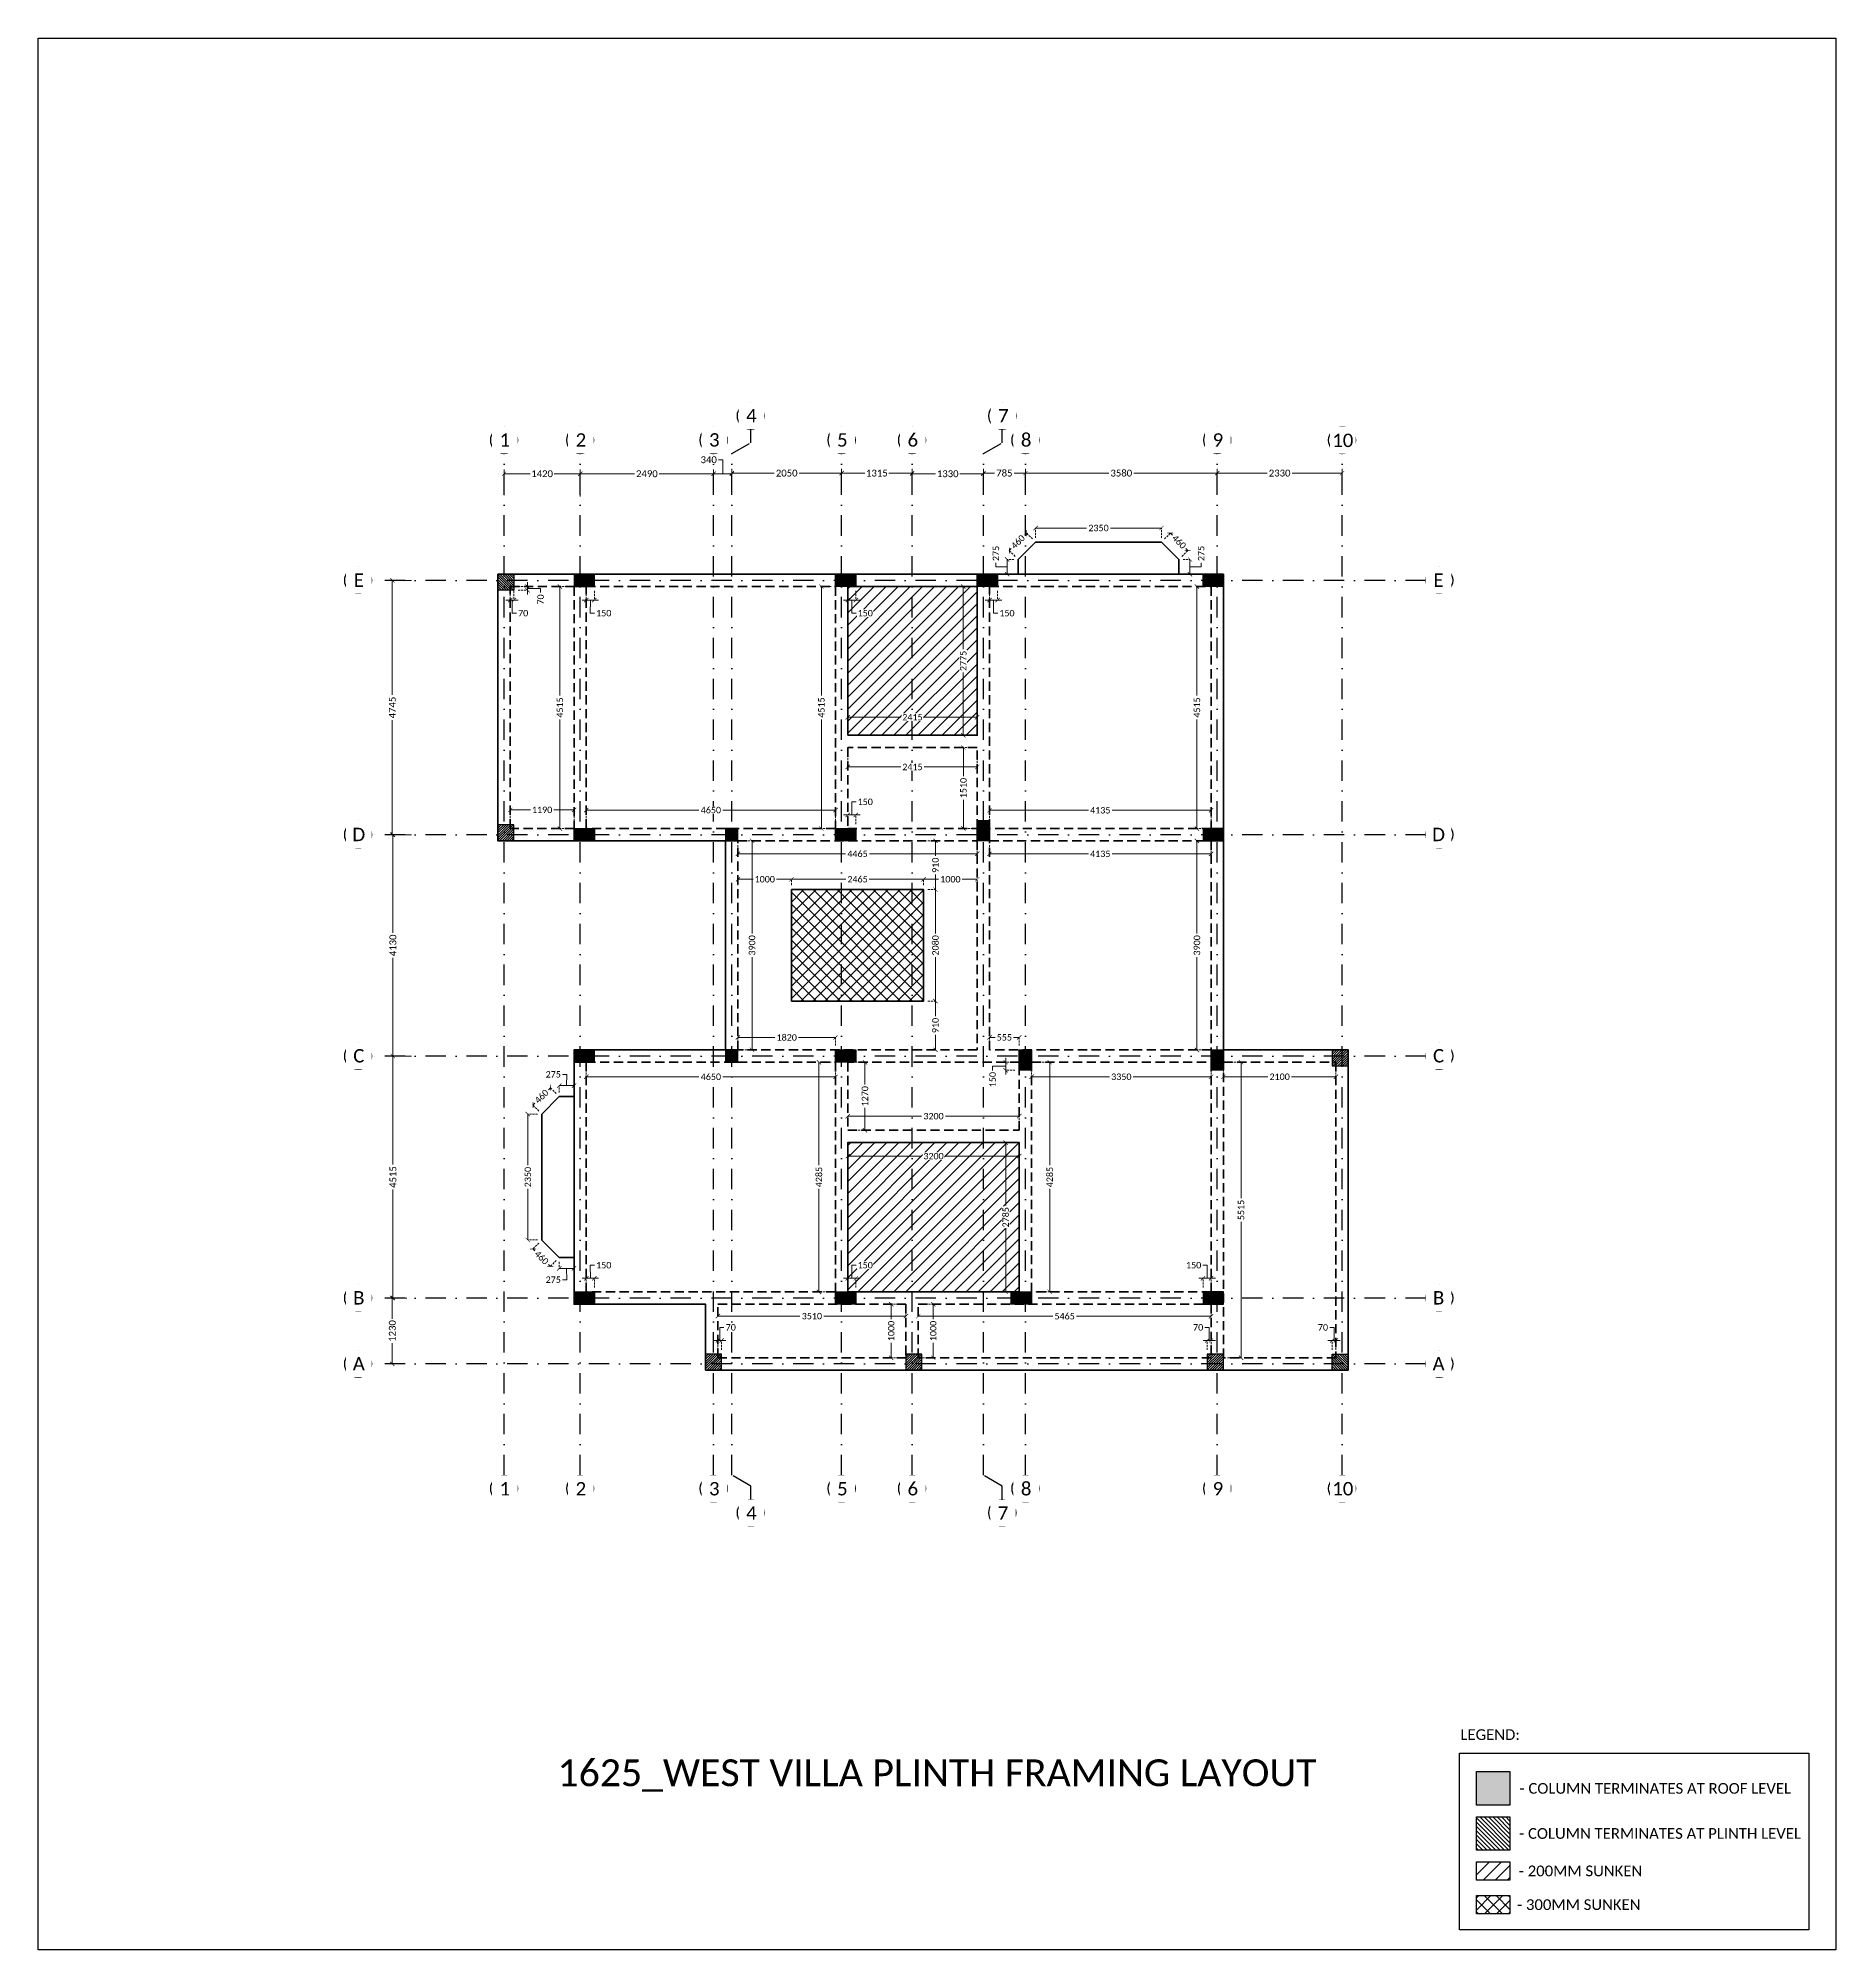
# Model space of a CAD drawing. Header units: millimetres. Extents: x -10000 to 124200, y -12045 to 23620.
# Drawn here: x -10000 to 23550, y -12045 to 23620 of the extents above; entities that cross this region are included whole.
import ezdxf

# ---------------------------------------------------------------- set-up
doc = ezdxf.new("R2010")
doc.units = ezdxf.units.MM
doc.header["$LTSCALE"] = 150
for name, pattern in [('3BHK-W(SB)$0$HIDDEN', [0.375, 0.25, -0.125]), ('DASHDOTX2', [50.8, 25.4, -12.7, 0, -12.7]), ('HIDDENX2', [19.05, 12.7, -6.35])]:
    doc.linetypes.add(name, pattern=pattern)
for name, color, linetype in [('ad-Column', 3, 'Continuous'), ('ad-Column Hatch', 125, 'Continuous'), ('ad-Grid', 8, 'DASHDOTX2'), ('ad-RCC', 3, 'Continuous'), ('ad-RCC Hatch', 125, 'Continuous'), ('ad-Text', 7, 'Continuous'), ('ad-Text main', 7, 'Continuous'), ('ad-Wall hatch', 8, 'Continuous')]:
    doc.layers.add(name, color=color, linetype=linetype)
doc.layers.add('ad-Dimension', color=5, linetype='Continuous', lineweight=0, true_color=0x0000ff)
doc.layers.add('ad-Framing', color=30, linetype='Continuous', lineweight=35, true_color=0xff7f00)
doc.layers.add('ad-Elevation 10', color=8, linetype='Continuous', lineweight=0)
doc.styles.add('ROMANS-TITLE', font='arial.ttf', dxfattribs={"width": 0.8})
doc.styles.get("Standard").update_dxf_attribs({"font": 'calibril.ttf'})
doc.dimstyles.new('A-75-DIM-INT (Framing)', dxfattribs={"dimscale": 100, "dimtxt": 1.5, "dimasz": 1, "dimexe": 0, "dimexo": 0, "dimgap": 0.5, "dimtad": 0, "dimdec": 0, "dimdsep": 46, "dimtxsty": 'ROMANS-TITLE', "dimblk": 'ARCHTICK', "dimcen": 0.025, "dimclrd": 5, "dimclre": 5, "dimclrt": 256, "dimazin": 2, "dimtfac": 1, "dimtdec": 0, "dimtmove": 1, "dimatfit": 0, "dimldrblk": 'ARCHTICK', "dimfxl": 1, "dimtfill": 1, "dimtolj": 1, "dimtzin": 0, "dimarcsym": 0})

msp = doc.modelspace()

# ---------------------------------------------------------------- texts
at = {"layer": 'ad-Text', "attachment_point": 5}
for s, insert, char_height, width in [('\\pxql,t25;{\\fCalibri|b0|i0|c0|p34;LEGEND:}', (17127, -8032), 200, 1165.89), ('\\pxt25;1625_WEST VILLA PLINTH FRAMING LAYOUT', (6775, -8795), 500, 15117.12), ('\\pxql,t25;{\\fCalibri Light|b0|i0|c0|p34;- COLUMN TERMINATES AT ROOF LEVEL}', (20555, -9035), 200, 5815.19), ('\\pxql,t25;{\\fCalibri Light|b0|i0|c0|p34;- COLUMN TERMINATES AT PLINTH LEVEL}', (20660, -9876), 200, 6040.45), ('\\pxql,t25;{\\fCalibri Light|b0|i0|c0|p34;- 200MM SUNKEN}', (18799, -10575), 200, 2328.3), ('\\pxql,t25;{\\fCalibri Light|b0|i0|c0|p34;- 300MM SUNKEN}', (18762, -11204), 200, 2319.94)]:
    msp.add_mtext(s, dxfattribs=dict(at, insert=insert, char_height=char_height, width=width))

# ---------------------------------------------------------------- blocks, each defined once
blk = doc.blocks.new('zw$6AA0')
at = {"layer": 'ad-Column Hatch', "transparency": 33554687}
h = blk.add_hatch(color=256, dxfattribs=at)
h.dxf.hatch_style = 1
h.paths.add_polyline_path([(0, -230), (380, -230), (380, 0), (0, 0)])
at = {"layer": 'ad-Column'}
blk.add_lwpolyline([(0, -230), (380, -230), (380, 0), (0, 0)], close=True, dxfattribs=at)
blk = doc.blocks.new('zw$C199')
at = {"layer": 'ad-Column Hatch', "transparency": 33554687}
h = blk.add_hatch(color=256, dxfattribs=at)
h.dxf.hatch_style = 1
h.paths.add_polyline_path([(0, 0), (230, 0), (230, 230), (0, 230)])
at = {"layer": 'ad-Column'}
blk.add_lwpolyline([(0, 0), (230, 0), (230, 230), (0, 230)], close=True, dxfattribs=at)
blk = doc.blocks.new('A$C42b14ea2')
at = {"layer": 'ad-RCC Hatch', "transparency": 33554687}
h = blk.add_hatch(dxfattribs=at)
h.set_pattern_fill('ANSI31', color=256, scale=10)
h.set_pattern_definition([(45, (13250, 8645), (-22.45064, 22.45064), [])])
h.paths.add_polyline_path([(0, 0), (300, 0), (300, 300), (0, 300)])
at = {"layer": 'ad-RCC'}
blk.add_lwpolyline([(0, 0), (300, 0), (300, 300), (0, 300)], close=True, dxfattribs=at)
blk = doc.blocks.new('1625W_Columns')
at = {"layer": 'ad-Column'}
for name, p, rotation in [('zw$6AA0', (0, 13620), 359.9999999999993), ('zw$C199', (2830, 8645), 359.9999999999999), ('zw$6AA0', (12120, 8645), 179.9999999999998), ('zw$6AA0', (0, 4745), 359.9999999999993), ('zw$C199', (2830, 4515), 359.9999999999999), ('zw$6AA0', (12120, 0), 179.9999999999998)]:
    blk.add_blockref(name, p, dxfattribs=dict(at, rotation=rotation))
at = {"layer": 'ad-Column', "xscale": -1}
for p, rotation in [((5260, 13620), 359.9999999999999), ((7905, 13620), 359.9999999999999), ((12120, 13620), 359.9999999999999), ((7755, 8645), 270), ((0, 8645), 179.9999999999999), ((5260, 8875), 359.9999999999999), ((4880, 4515), 180), ((8540, 4365), 270), ((12120, 4365), 270), ((0, 0), 179.9999999999999), ((4880, 0), 180), ((8160, 0), 180)]:
    blk.add_blockref('zw$6AA0', p, dxfattribs=dict(at, rotation=rotation))
at = {"layer": 'ad-RCC', "xscale": -1, "rotation": 180}
blk.add_blockref('A$C42b14ea2', (-1420, 13620), dxfattribs=at)
at = {"layer": 'ad-RCC'}
for p in [(-1420, 8645), (2455, -1230), (6195, -1230), (11820, -1230)]:
    blk.add_blockref('A$C42b14ea2', p, dxfattribs=at)
at = {"layer": 'ad-RCC', "rotation": 180}
blk.add_blockref('A$C42b14ea2', (14450, 4745), dxfattribs=at)
at = {"layer": 'ad-RCC', "xscale": -1}
blk.add_blockref('A$C42b14ea2', (14450, -1230), dxfattribs=at)
blk = doc.blocks.new('_ArchTick')
at = {"color": 0, "linetype": 'ByBlock', "const_width": 0.15}
blk.add_lwpolyline([(-0.5, -0.5), (0.5, 0.5)], dxfattribs=at)
blk = doc.blocks.new('*D233')
at = {"layer": 'ad-Dimension', "lineweight": -2}
for p, q in [((115, 15070), (115, 15574)), ((115, 15494), (1128, 15494)), ((2605, 15494), (1592, 15494)), ((2605, 15194), (2605, 15574))]:
    blk.add_line(p, q, dxfattribs=at)
at = {"layer": 'Defpoints', "color": 0}
for p in [(2605, 15494), (115, 14990), (2605, 15114)]:
    blk.add_point(p, dxfattribs=at)
at = {"layer": 'ad-Dimension', "lineweight": -2, "xscale": 80, "yscale": 80, "zscale": 80, "rotation": 180}
blk.add_blockref('_ArchTick', (115, 15494), dxfattribs=at)
at = {"layer": 'ad-Dimension', "lineweight": -2, "xscale": 80, "yscale": 80, "zscale": 80}
blk.add_blockref('_ArchTick', (2605, 15494), dxfattribs=at)
at = {"layer": 'ad-Dimension', "insert": (1360, 15494), "char_height": 128, "attachment_point": 5, "bg_fill": 3, "box_fill_scale": 1.1, "bg_fill_color": 257, "bg_fill_transparency": 0}
blk.add_mtext('\\A1;2490', dxfattribs=at)
blk = doc.blocks.new('*D234')
at = {"layer": 'ad-Dimension', "lineweight": -2}
for p, q in [((2695, 15755), (2775, 15755)), ((2775, 15755), (2775, 15494)), ((2605, 15171), (2605, 15574)), ((2605, 15494), (2945, 15494)), ((2945, 15194), (2945, 15574))]:
    blk.add_line(p, q, dxfattribs=at)
at = {"layer": 'Defpoints', "color": 0}
for p in [(2945, 15494), (2605, 15091), (2945, 15114)]:
    blk.add_point(p, dxfattribs=at)
at = {"layer": 'ad-Dimension', "lineweight": -2, "xscale": 80, "yscale": 80, "zscale": 80, "rotation": 180}
blk.add_blockref('_ArchTick', (2605, 15494), dxfattribs=at)
at = {"layer": 'ad-Dimension', "lineweight": -2, "xscale": 80, "yscale": 80, "zscale": 80}
blk.add_blockref('_ArchTick', (2945, 15494), dxfattribs=at)
at = {"layer": 'ad-Dimension', "insert": (2514, 15755), "char_height": 128, "attachment_point": 5, "bg_fill": 3, "box_fill_scale": 1.1, "bg_fill_color": 257, "bg_fill_transparency": 0}
blk.add_mtext('\\A1;340', dxfattribs=at)
blk = doc.blocks.new('*D235')
at = {"layer": 'ad-Dimension', "lineweight": -2}
for p, q in [((2945, 15206), (2945, 15586)), ((2945, 15506), (3738, 15506)), ((4995, 15506), (4202, 15506)), ((4995, 15206), (4995, 15586))]:
    blk.add_line(p, q, dxfattribs=at)
at = {"layer": 'Defpoints', "color": 0}
for p in [(4995, 15506), (2945, 15126), (4995, 15126)]:
    blk.add_point(p, dxfattribs=at)
at = {"layer": 'ad-Dimension', "lineweight": -2, "xscale": 80, "yscale": 80, "zscale": 80, "rotation": 180}
blk.add_blockref('_ArchTick', (2945, 15506), dxfattribs=at)
at = {"layer": 'ad-Dimension', "lineweight": -2, "xscale": 80, "yscale": 80, "zscale": 80}
blk.add_blockref('_ArchTick', (4995, 15506), dxfattribs=at)
at = {"layer": 'ad-Dimension', "insert": (3970, 15506), "char_height": 128, "attachment_point": 5, "bg_fill": 3, "box_fill_scale": 1.1, "bg_fill_color": 257, "bg_fill_transparency": 0}
blk.add_mtext('\\A1;2050', dxfattribs=at)
blk = doc.blocks.new('*D236')
at = {"layer": 'ad-Dimension', "lineweight": -2}
for p, q in [((4995, 15105), (4995, 15586)), ((4995, 15506), (5427, 15506)), ((6310, 15506), (5878, 15506)), ((6310, 15206), (6310, 15586))]:
    blk.add_line(p, q, dxfattribs=at)
at = {"layer": 'Defpoints', "color": 0}
for p in [(6310, 15506), (4995, 15025), (6310, 15126)]:
    blk.add_point(p, dxfattribs=at)
at = {"layer": 'ad-Dimension', "lineweight": -2, "xscale": 80, "yscale": 80, "zscale": 80, "rotation": 180}
blk.add_blockref('_ArchTick', (4995, 15506), dxfattribs=at)
at = {"layer": 'ad-Dimension', "lineweight": -2, "xscale": 80, "yscale": 80, "zscale": 80}
blk.add_blockref('_ArchTick', (6310, 15506), dxfattribs=at)
at = {"layer": 'ad-Dimension', "insert": (5653, 15506), "char_height": 128, "attachment_point": 5, "bg_fill": 3, "box_fill_scale": 1.1, "bg_fill_color": 257, "bg_fill_transparency": 0}
blk.add_mtext('\\A1;1315', dxfattribs=at)
blk = doc.blocks.new('*D237')
at = {"layer": 'ad-Dimension', "lineweight": -2}
for p, q in [((7640, 15206), (7640, 15586)), ((7640, 15506), (7851, 15506)), ((8425, 15506), (8214, 15506)), ((8425, 15206), (8425, 15586))]:
    blk.add_line(p, q, dxfattribs=at)
at = {"layer": 'Defpoints', "color": 0}
for p in [(8425, 15506), (7640, 15126), (8425, 15126)]:
    blk.add_point(p, dxfattribs=at)
at = {"layer": 'ad-Dimension', "lineweight": -2, "xscale": 80, "yscale": 80, "zscale": 80, "rotation": 180}
blk.add_blockref('_ArchTick', (7640, 15506), dxfattribs=at)
at = {"layer": 'ad-Dimension', "lineweight": -2, "xscale": 80, "yscale": 80, "zscale": 80}
blk.add_blockref('_ArchTick', (8425, 15506), dxfattribs=at)
at = {"layer": 'ad-Dimension', "insert": (8032, 15506), "char_height": 128, "attachment_point": 5, "bg_fill": 3, "box_fill_scale": 1.1, "bg_fill_color": 257, "bg_fill_transparency": 0}
blk.add_mtext('\\A1;785', dxfattribs=at)
blk = doc.blocks.new('*D238')
at = {"layer": 'ad-Dimension', "lineweight": -2}
for p, q in [((8425, 15206), (8425, 15586)), ((8425, 15506), (9984, 15506)), ((12005, 15506), (10446, 15506)), ((12005, 15206), (12005, 15586))]:
    blk.add_line(p, q, dxfattribs=at)
at = {"layer": 'Defpoints', "color": 0}
for p in [(12005, 15506), (8425, 15126), (12005, 15126)]:
    blk.add_point(p, dxfattribs=at)
at = {"layer": 'ad-Dimension', "lineweight": -2, "xscale": 80, "yscale": 80, "zscale": 80, "rotation": 180}
blk.add_blockref('_ArchTick', (8425, 15506), dxfattribs=at)
at = {"layer": 'ad-Dimension', "lineweight": -2, "xscale": 80, "yscale": 80, "zscale": 80}
blk.add_blockref('_ArchTick', (12005, 15506), dxfattribs=at)
at = {"layer": 'ad-Dimension', "insert": (10215, 15506), "char_height": 128, "attachment_point": 5, "bg_fill": 3, "box_fill_scale": 1.1, "bg_fill_color": 257, "bg_fill_transparency": 0}
blk.add_mtext('\\A1;3580', dxfattribs=at)
blk = doc.blocks.new('*D226')
at = {"layer": 'ad-Dimension', "lineweight": -2}
for p, q in [((12005, 15206), (12005, 15586)), ((12005, 15506), (12938, 15506)), ((14335, 15506), (13402, 15506)), ((14335, 15206), (14335, 15586))]:
    blk.add_line(p, q, dxfattribs=at)
at = {"layer": 'Defpoints', "color": 0}
for p in [(14335, 15506), (12005, 15126), (14335, 15126)]:
    blk.add_point(p, dxfattribs=at)
at = {"layer": 'ad-Dimension', "lineweight": -2, "xscale": 80, "yscale": 80, "zscale": 80, "rotation": 180}
blk.add_blockref('_ArchTick', (12005, 15506), dxfattribs=at)
at = {"layer": 'ad-Dimension', "lineweight": -2, "xscale": 80, "yscale": 80, "zscale": 80}
blk.add_blockref('_ArchTick', (14335, 15506), dxfattribs=at)
at = {"layer": 'ad-Dimension', "insert": (13170, 15506), "char_height": 128, "attachment_point": 5, "bg_fill": 3, "box_fill_scale": 1.1, "bg_fill_color": 257, "bg_fill_transparency": 0}
blk.add_mtext('\\A1;2330', dxfattribs=at)
blk = doc.blocks.new('*D227')
at = {"layer": 'ad-Dimension', "lineweight": -2}
for p, q in [((-3032, 13505), (-3471, 13505)), ((-3391, 13505), (-3391, 11367)), ((-3391, 8760), (-3391, 10898)), ((-3032, 8760), (-3471, 8760))]:
    blk.add_line(p, q, dxfattribs=at)
at = {"layer": 'Defpoints', "color": 0}
for p in [(-2952, 13505), (-3391, 8760), (-2952, 8760)]:
    blk.add_point(p, dxfattribs=at)
at = {"layer": 'ad-Dimension', "lineweight": -2, "xscale": 80, "yscale": 80, "zscale": 80}
for p, rotation in [((-3391, 13505), 90), ((-3391, 8760), 270)]:
    blk.add_blockref('_ArchTick', p, dxfattribs=dict(at, rotation=rotation))
at = {"layer": 'ad-Dimension', "insert": (-3391, 11132), "char_height": 128, "attachment_point": 5, "rotation": 90, "bg_fill": 3, "box_fill_scale": 1.1, "bg_fill_color": 257, "bg_fill_transparency": 0}
blk.add_mtext('\\A1;4745', dxfattribs=at)
blk = doc.blocks.new('*D228')
at = {"layer": 'ad-Dimension', "lineweight": -2}
for p, q in [((-3032, 8760), (-3460, 8760)), ((-3380, 8760), (-3380, 6928)), ((-3380, 4630), (-3380, 6462)), ((-3132, 4630), (-3460, 4630))]:
    blk.add_line(p, q, dxfattribs=at)
at = {"layer": 'Defpoints', "color": 0}
for p in [(-2952, 8760), (-3380, 4630), (-3052, 4630)]:
    blk.add_point(p, dxfattribs=at)
at = {"layer": 'ad-Dimension', "lineweight": -2, "xscale": 80, "yscale": 80, "zscale": 80}
for p, rotation in [((-3380, 8760), 90), ((-3380, 4630), 270)]:
    blk.add_blockref('_ArchTick', p, dxfattribs=dict(at, rotation=rotation))
at = {"layer": 'ad-Dimension', "insert": (-3380, 6695), "char_height": 128, "attachment_point": 5, "rotation": 90, "bg_fill": 3, "box_fill_scale": 1.1, "bg_fill_color": 257, "bg_fill_transparency": 0}
blk.add_mtext('\\A1;4130', dxfattribs=at)
blk = doc.blocks.new('*D229')
at = {"layer": 'ad-Dimension', "lineweight": -2}
for p, q in [((-3032, 4630), (-3460, 4630)), ((-3380, 4630), (-3380, 2607)), ((-3380, 115), (-3380, 2138)), ((-3132, 115), (-3460, 115))]:
    blk.add_line(p, q, dxfattribs=at)
at = {"layer": 'Defpoints', "color": 0}
for p in [(-2952, 4630), (-3380, 115), (-3052, 115)]:
    blk.add_point(p, dxfattribs=at)
at = {"layer": 'ad-Dimension', "lineweight": -2, "xscale": 80, "yscale": 80, "zscale": 80}
for p, rotation in [((-3380, 4630), 90), ((-3380, 115), 270)]:
    blk.add_blockref('_ArchTick', p, dxfattribs=dict(at, rotation=rotation))
at = {"layer": 'ad-Dimension', "insert": (-3380, 2372), "char_height": 128, "attachment_point": 5, "rotation": 90, "bg_fill": 3, "box_fill_scale": 1.1, "bg_fill_color": 257, "bg_fill_transparency": 0}
blk.add_mtext('\\A1;4515', dxfattribs=at)
blk = doc.blocks.new('*D230')
at = {"layer": 'ad-Dimension', "lineweight": -2}
for p, q in [((-3121, 115), (-3471, 115)), ((-3391, 115), (-3391, -275)), ((-3391, -1115), (-3391, -725)), ((-3210, -1115), (-3471, -1115))]:
    blk.add_line(p, q, dxfattribs=at)
at = {"layer": 'Defpoints', "color": 0}
for p in [(-3041, 115), (-3391, -1115), (-3130, -1115)]:
    blk.add_point(p, dxfattribs=at)
at = {"layer": 'ad-Dimension', "lineweight": -2, "xscale": 80, "yscale": 80, "zscale": 80}
for p, rotation in [((-3391, 115), 90), ((-3391, -1115), 270)]:
    blk.add_blockref('_ArchTick', p, dxfattribs=dict(at, rotation=rotation))
at = {"layer": 'ad-Dimension', "insert": (-3391, -500), "char_height": 128, "attachment_point": 5, "rotation": 90, "bg_fill": 3, "box_fill_scale": 1.1, "bg_fill_color": 257, "bg_fill_transparency": 0}
blk.add_mtext('\\A1;1230', dxfattribs=at)
blk = doc.blocks.new('*D231')
at = {"layer": 'ad-Dimension', "lineweight": -2}
for p, q in [((-1305, 15096), (-1305, 15574)), ((-1305, 15494), (-820, 15494)), ((115, 15494), (-370, 15494)), ((115, 15070), (115, 15574))]:
    blk.add_line(p, q, dxfattribs=at)
at = {"layer": 'Defpoints', "color": 0}
for p in [(-1305, 15494), (-1305, 15016), (115, 14990)]:
    blk.add_point(p, dxfattribs=at)
at = {"layer": 'ad-Dimension', "lineweight": -2, "xscale": 80, "yscale": 80, "zscale": 80, "rotation": 180}
blk.add_blockref('_ArchTick', (-1305, 15494), dxfattribs=at)
at = {"layer": 'ad-Dimension', "lineweight": -2, "xscale": 80, "yscale": 80, "zscale": 80}
blk.add_blockref('_ArchTick', (115, 15494), dxfattribs=at)
at = {"layer": 'ad-Dimension', "insert": (-595, 15494), "char_height": 128, "attachment_point": 5, "bg_fill": 3, "box_fill_scale": 1.1, "bg_fill_color": 257, "bg_fill_transparency": 0}
blk.add_mtext('\\A1;1420', dxfattribs=at)
blk = doc.blocks.new('*D232')
at = {"layer": 'ad-Dimension', "lineweight": -2}
for p, q in [((6310, 15194), (6310, 15574)), ((6310, 15494), (6750, 15494)), ((7640, 15494), (7200, 15494)), ((7640, 15171), (7640, 15574))]:
    blk.add_line(p, q, dxfattribs=at)
at = {"layer": 'Defpoints', "color": 0}
for p in [(7640, 15494), (6310, 15114), (7640, 15091)]:
    blk.add_point(p, dxfattribs=at)
at = {"layer": 'ad-Dimension', "lineweight": -2, "xscale": 80, "yscale": 80, "zscale": 80, "rotation": 180}
blk.add_blockref('_ArchTick', (6310, 15494), dxfattribs=at)
at = {"layer": 'ad-Dimension', "lineweight": -2, "xscale": 80, "yscale": 80, "zscale": 80}
blk.add_blockref('_ArchTick', (7640, 15494), dxfattribs=at)
at = {"layer": 'ad-Dimension', "insert": (6975, 15494), "char_height": 128, "attachment_point": 5, "bg_fill": 3, "box_fill_scale": 1.1, "bg_fill_color": 257, "bg_fill_transparency": 0}
blk.add_mtext('\\A1;1330', dxfattribs=at)
blk = doc.blocks.new('A$C4c6b3e27')
at = {"layer": 'ad-Elevation 10', "ltscale": 0.09}
h = blk.add_hatch(dxfattribs=at)
h.set_pattern_fill('ANSI31', color=256, scale=50)
h.set_pattern_definition([(45, (5110, 7508.14), (-112.2532, 112.2532), [])])
h.paths.add_polyline_path([(5110, -3005), (7525, -3005), (7525, -230), (5110, -230)])
h = blk.add_hatch(dxfattribs=at)
h.set_pattern_fill('ANSI37', color=256, scale=50)
h.set_pattern_definition([(45, (0, -13620), (-112.2532, 112.2532), []), (135, (0, -13620), (-112.2532, -112.2532), [])])
h.paths.add_polyline_path([(4060, -5885), (6525, -5885), (6525, -7965), (4060, -7965)])
h = blk.add_hatch(dxfattribs=at)
h.set_pattern_fill('ANSI31', color=256, scale=50)
h.set_pattern_definition([(45, (5110, -2876.86), (-112.2532, 112.2532), [])])
h.paths.add_polyline_path([(5110, -13390), (8310, -13390), (8310, -10605), (5110, -10605)])
for points in [[(5110, -3005), (7525, -3005), (7525, -230), (5110, -230)], [(5110, -13390), (8310, -13390), (8310, -10605), (5110, -10605)]]:
    blk.add_lwpolyline(points, close=True, dxfattribs=at)
at = {"layer": 'ad-Elevation 10'}
blk.add_lwpolyline([(4060, -5885), (6525, -5885), (6525, -7965), (4060, -7965)], close=True, dxfattribs=at)
at = {"layer": 'ad-Framing'}
for points in [[(11290, 0), (11290, 275), (10965, 600), (8615, 600), (8290, 275), (8290, 0)], [(-1420, 0), (12120, 0), (12120, -8875), (14450, -8875), (14450, -14850), (2455, -14850), (2455, -13620), (0, -13620), (0, -8875), (2830, -8875), (2830, -4975), (-1420, -4975)], [(5110, -3005), (7525, -3005), (7525, -230), (5110, -230)], [(4060, -7965), (6525, -7965), (6525, -5885), (4060, -5885)], [(0, -9747.5), (-275, -9747.5), (-600, -10072.5), (-600, -12422.5), (-275, -12747.5), (0, -12747.5)], [(5110, -13390), (8310, -13390), (8310, -10605), (5110, -10605)]]:
    blk.add_lwpolyline(points, close=True, dxfattribs=at)
at = {"layer": 'ad-Framing', "linetype": 'HIDDENX2', "ltscale": 0.09}
for points in [[(-1190, -230), (0, -230), (0, -4745), (-1190, -4745)], [(230, -230), (4880, -230), (4880, -4745), (230, -4745)], [(7755, -230), (11890, -230), (11890, -4745), (7755, -4745)], [(5110, -4745), (7525, -4745), (7525, -3235), (5110, -3235)], [(3060, -4975), (7525, -4975), (7525, -8875), (3060, -8875)], [(7755, -4975), (11890, -4975), (11890, -8875), (7755, -8875)], [(230, -9105), (4880, -9105), (4880, -13390), (230, -13390)], [(5110, -10375), (8310, -10375), (8310, -9105), (5110, -9105)], [(8540, -9105), (11890, -9105), (11890, -13390), (8540, -13390)], [(12120, -9105), (14220, -9105), (14220, -14620), (12120, -14620)], [(2685, -13620), (6195, -13620), (6195, -14620), (2685, -14620)], [(6425, -13620), (11890, -13620), (11890, -14620), (6425, -14620)]]:
    blk.add_lwpolyline(points, close=True, dxfattribs=at)
blk = doc.blocks.new('*D20')
at = {"layer": 'ad-Dimension', "linetype": '3BHK-W(SB)$0$HIDDEN', "lineweight": -2, "transparency": 16777216}
for p, q in [((230, -4665), (230, -4401)), ((4880, -4665), (4880, -4401))]:
    blk.add_line(p, q, dxfattribs=at)
at = {"layer": 'ad-Dimension', "lineweight": -2, "transparency": 16777216}
for p, q in [((230, -4401), (2330, -4401)), ((4880, -4401), (2780, -4401))]:
    blk.add_line(p, q, dxfattribs=at)
at = {"layer": 'Defpoints', "color": 0, "transparency": 16777216}
for p in [(4880, -4401), (230, -4745), (4880, -4745)]:
    blk.add_point(p, dxfattribs=at)
at = {"layer": 'ad-Dimension', "lineweight": -2, "transparency": 16777216, "xscale": 80, "yscale": 80, "zscale": 80, "rotation": 180}
blk.add_blockref('_ArchTick', (230, -4401), dxfattribs=at)
at = {"layer": 'ad-Dimension', "lineweight": -2, "transparency": 16777216, "xscale": 80, "yscale": 80, "zscale": 80}
blk.add_blockref('_ArchTick', (4880, -4401), dxfattribs=at)
at = {"layer": 'ad-Dimension', "transparency": 16777216, "insert": (2555, -4401), "char_height": 120, "attachment_point": 5, "bg_fill": 3, "box_fill_scale": 1.1, "bg_fill_color": 256, "bg_fill_true_color": 13158600, "bg_fill_transparency": 0}
blk.add_mtext('\\A1;4650', dxfattribs=at)
blk = doc.blocks.new('*D21')
at = {"layer": 'ad-Dimension', "linetype": '3BHK-W(SB)$0$HIDDEN', "lineweight": -2, "transparency": 16777216}
for p, q in [((230, -310), (230, -483)), ((380, -310), (380, -483))]:
    blk.add_line(p, q, dxfattribs=at)
at = {"layer": 'ad-Dimension', "lineweight": -2, "transparency": 16777216}
for p, q in [((230, -483), (150, -483)), ((305, -483), (304, -727)), ((380, -483), (460, -483)), ((304, -727), (384, -727))]:
    blk.add_line(p, q, dxfattribs=at)
at = {"layer": 'Defpoints', "color": 0, "transparency": 16777216}
for p in [(230, -230), (380, -230)]:
    blk.add_point(p, dxfattribs=at)
at = {"layer": 'ad-Dimension', "transparency": 16777216, "insert": (555, -727), "char_height": 120, "attachment_point": 5, "bg_fill": 3, "box_fill_scale": 1.1, "bg_fill_color": 256, "bg_fill_true_color": 13158600, "bg_fill_transparency": 0}
blk.add_mtext('\\A1;150', dxfattribs=at)
at = {"layer": 'ad-Dimension', "lineweight": -2, "transparency": 16777216}
blk.add_line((380, -483), (230, -483), dxfattribs=at)
blk.add_line((380, -483), (230, -483), dxfattribs=at)
at = {"layer": 'Defpoints', "color": 0, "transparency": 16777216}
blk.add_point((230, -483), dxfattribs=at)
at = {"layer": 'ad-Dimension', "lineweight": -2, "transparency": 16777216, "xscale": 80, "yscale": 80, "zscale": 80}
blk.add_blockref('_ArchTick', (230, -483), dxfattribs=at)
at = {"layer": 'ad-Dimension', "lineweight": -2, "transparency": 16777216, "xscale": 80, "yscale": 80, "zscale": 80, "rotation": 180}
blk.add_blockref('_ArchTick', (380, -483), dxfattribs=at)
blk = doc.blocks.new('*D22')
at = {"layer": 'ad-Dimension', "linetype": '3BHK-W(SB)$0$HIDDEN', "lineweight": -2, "transparency": 16777216}
for p, q in [((-80, -230), (-263, -230)), ((-80, -4745), (-263, -4745))]:
    blk.add_line(p, q, dxfattribs=at)
at = {"layer": 'ad-Dimension', "lineweight": -2, "transparency": 16777216}
for p, q in [((-263, -230), (-263, -2265)), ((-263, -4745), (-263, -2710))]:
    blk.add_line(p, q, dxfattribs=at)
at = {"layer": 'Defpoints', "color": 0, "transparency": 16777216}
for p in [(-263, -230), (0, -230), (0, -4745)]:
    blk.add_point(p, dxfattribs=at)
at = {"layer": 'ad-Dimension', "lineweight": -2, "transparency": 16777216, "xscale": 80, "yscale": 80, "zscale": 80}
for p, rotation in [((-263, -230), 90), ((-263, -4745), 270)]:
    blk.add_blockref('_ArchTick', p, dxfattribs=dict(at, rotation=rotation))
at = {"layer": 'ad-Dimension', "transparency": 16777216, "insert": (-263, -2488), "char_height": 120, "attachment_point": 5, "rotation": 90, "bg_fill": 3, "box_fill_scale": 1.1, "bg_fill_color": 256, "bg_fill_true_color": 13158600, "bg_fill_transparency": 0}
blk.add_mtext('\\A1;4515', dxfattribs=at)
blk = doc.blocks.new('*D23')
at = {"layer": 'ad-Dimension', "linetype": '3BHK-W(SB)$0$HIDDEN', "lineweight": -2, "transparency": 16777216}
for p, q in [((4800, -230), (4617, -230)), ((4800, -4745), (4617, -4745))]:
    blk.add_line(p, q, dxfattribs=at)
at = {"layer": 'ad-Dimension', "lineweight": -2, "transparency": 16777216}
for p, q in [((4617, -230), (4617, -2265)), ((4617, -4745), (4617, -2710))]:
    blk.add_line(p, q, dxfattribs=at)
at = {"layer": 'Defpoints', "color": 0, "transparency": 16777216}
for p in [(4617, -230), (4880, -230), (4880, -4745)]:
    blk.add_point(p, dxfattribs=at)
at = {"layer": 'ad-Dimension', "lineweight": -2, "transparency": 16777216, "xscale": 80, "yscale": 80, "zscale": 80}
for p, rotation in [((4617, -230), 90), ((4617, -4745), 270)]:
    blk.add_blockref('_ArchTick', p, dxfattribs=dict(at, rotation=rotation))
at = {"layer": 'ad-Dimension', "transparency": 16777216, "insert": (4617, -2488), "char_height": 120, "attachment_point": 5, "rotation": 90, "bg_fill": 3, "box_fill_scale": 1.1, "bg_fill_color": 256, "bg_fill_true_color": 13158600, "bg_fill_transparency": 0}
blk.add_mtext('\\A1;4515', dxfattribs=at)
blk = doc.blocks.new('*D24')
at = {"layer": 'ad-Dimension', "linetype": '3BHK-W(SB)$0$HIDDEN', "lineweight": -2, "transparency": 16777216}
for p, q in [((7755, -5055), (7755, -5218)), ((11890, -5055), (11890, -5218))]:
    blk.add_line(p, q, dxfattribs=at)
at = {"layer": 'ad-Dimension', "lineweight": -2, "transparency": 16777216}
for p, q in [((7755, -5218), (9600, -5218)), ((11890, -5218), (10045, -5218))]:
    blk.add_line(p, q, dxfattribs=at)
at = {"layer": 'Defpoints', "color": 0, "transparency": 16777216}
for p in [(7755, -4975), (11890, -4975), (11890, -5218)]:
    blk.add_point(p, dxfattribs=at)
at = {"layer": 'ad-Dimension', "lineweight": -2, "transparency": 16777216, "xscale": 80, "yscale": 80, "zscale": 80, "rotation": 180}
blk.add_blockref('_ArchTick', (7755, -5218), dxfattribs=at)
at = {"layer": 'ad-Dimension', "lineweight": -2, "transparency": 16777216, "xscale": 80, "yscale": 80, "zscale": 80}
blk.add_blockref('_ArchTick', (11890, -5218), dxfattribs=at)
at = {"layer": 'ad-Dimension', "transparency": 16777216, "insert": (9822, -5218), "char_height": 120, "attachment_point": 5, "bg_fill": 3, "box_fill_scale": 1.1, "bg_fill_color": 256, "bg_fill_true_color": 13158600, "bg_fill_transparency": 0}
blk.add_mtext('\\A1;4135', dxfattribs=at)
blk = doc.blocks.new('*D25')
at = {"layer": 'ad-Dimension', "linetype": '3BHK-W(SB)$0$HIDDEN', "lineweight": -2, "transparency": 16777216}
for p, q in [((11810, -4975), (11627, -4975)), ((11810, -8875), (11627, -8875))]:
    blk.add_line(p, q, dxfattribs=at)
at = {"layer": 'ad-Dimension', "lineweight": -2, "transparency": 16777216}
for p, q in [((11627, -4975), (11627, -6702)), ((11627, -8875), (11627, -7148))]:
    blk.add_line(p, q, dxfattribs=at)
at = {"layer": 'Defpoints', "color": 0, "transparency": 16777216}
for p in [(11890, -4975), (11627, -8875), (11890, -8875)]:
    blk.add_point(p, dxfattribs=at)
at = {"layer": 'ad-Dimension', "lineweight": -2, "transparency": 16777216, "xscale": 80, "yscale": 80, "zscale": 80}
for p, rotation in [((11627, -4975), 90), ((11627, -8875), 270)]:
    blk.add_blockref('_ArchTick', p, dxfattribs=dict(at, rotation=rotation))
at = {"layer": 'ad-Dimension', "transparency": 16777216, "insert": (11627, -6925), "char_height": 120, "attachment_point": 5, "rotation": 90, "bg_fill": 3, "box_fill_scale": 1.1, "bg_fill_color": 256, "bg_fill_true_color": 13158600, "bg_fill_transparency": 0}
blk.add_mtext('\\A1;3900', dxfattribs=at)
blk = doc.blocks.new('*D26')
at = {"layer": 'ad-Dimension', "lineweight": -2, "transparency": 16777216}
for p, q in [((230, -13137), (150, -13137)), ((305, -13137), (304, -12893)), ((304, -12893), (384, -12893)), ((380, -13137), (460, -13137))]:
    blk.add_line(p, q, dxfattribs=at)
at = {"layer": 'ad-Dimension', "linetype": '3BHK-W(SB)$0$HIDDEN', "lineweight": -2, "transparency": 16777216}
for p, q in [((230, -13310), (230, -13137)), ((380, -13310), (380, -13137))]:
    blk.add_line(p, q, dxfattribs=at)
at = {"layer": 'Defpoints', "color": 0, "transparency": 16777216}
for p in [(230, -13390), (380, -13390)]:
    blk.add_point(p, dxfattribs=at)
at = {"layer": 'ad-Dimension', "transparency": 16777216, "insert": (555, -12893), "char_height": 120, "attachment_point": 5, "bg_fill": 3, "box_fill_scale": 1.1, "bg_fill_color": 256, "bg_fill_true_color": 13158600, "bg_fill_transparency": 0}
blk.add_mtext('\\A1;150', dxfattribs=at)
at = {"layer": 'ad-Dimension', "lineweight": -2, "transparency": 16777216}
blk.add_line((380, -13137), (230, -13137), dxfattribs=at)
blk.add_line((380, -13137), (230, -13137), dxfattribs=at)
at = {"layer": 'Defpoints', "color": 0, "transparency": 16777216}
blk.add_point((230, -13137), dxfattribs=at)
at = {"layer": 'ad-Dimension', "lineweight": -2, "transparency": 16777216, "xscale": 80, "yscale": 80, "zscale": 80}
blk.add_blockref('_ArchTick', (230, -13137), dxfattribs=at)
at = {"layer": 'ad-Dimension', "lineweight": -2, "transparency": 16777216, "xscale": 80, "yscale": 80, "zscale": 80, "rotation": 180}
blk.add_blockref('_ArchTick', (380, -13137), dxfattribs=at)
blk = doc.blocks.new('*D27')
at = {"layer": 'ad-Dimension', "lineweight": -2, "transparency": 16777216}
for p, q in [((11740, -13137), (11660, -13137)), ((11816, -12893), (11736, -12893)), ((11815, -13137), (11816, -12893)), ((11890, -13137), (11970, -13137))]:
    blk.add_line(p, q, dxfattribs=at)
at = {"layer": 'ad-Dimension', "linetype": '3BHK-W(SB)$0$HIDDEN', "lineweight": -2, "transparency": 16777216}
for p, q in [((11740, -13310), (11740, -13137)), ((11890, -13310), (11890, -13137))]:
    blk.add_line(p, q, dxfattribs=at)
at = {"layer": 'Defpoints', "color": 0, "transparency": 16777216}
for p in [(11740, -13390), (11890, -13390)]:
    blk.add_point(p, dxfattribs=at)
at = {"layer": 'ad-Dimension', "transparency": 16777216, "insert": (11565, -12893), "char_height": 120, "attachment_point": 5, "bg_fill": 3, "box_fill_scale": 1.1, "bg_fill_color": 256, "bg_fill_true_color": 13158600, "bg_fill_transparency": 0}
blk.add_mtext('\\A1;150', dxfattribs=at)
at = {"layer": 'ad-Dimension', "lineweight": -2, "transparency": 16777216}
blk.add_line((11740, -13137), (11890, -13137), dxfattribs=at)
blk.add_line((11740, -13137), (11890, -13137), dxfattribs=at)
at = {"layer": 'Defpoints', "color": 0, "transparency": 16777216}
blk.add_point((11890, -13137), dxfattribs=at)
at = {"layer": 'ad-Dimension', "lineweight": -2, "transparency": 16777216, "xscale": 80, "yscale": 80, "zscale": 80}
blk.add_blockref('_ArchTick', (11740, -13137), dxfattribs=at)
at = {"layer": 'ad-Dimension', "lineweight": -2, "transparency": 16777216, "xscale": 80, "yscale": 80, "zscale": 80, "rotation": 180}
blk.add_blockref('_ArchTick', (11890, -13137), dxfattribs=at)
blk = doc.blocks.new('*D28')
at = {"layer": 'ad-Dimension', "linetype": '3BHK-W(SB)$0$HIDDEN', "lineweight": -2, "transparency": 16777216}
for p, q in [((8540, -9185), (8540, -9377)), ((11890, -9185), (11890, -9377))]:
    blk.add_line(p, q, dxfattribs=at)
at = {"layer": 'ad-Dimension', "lineweight": -2, "transparency": 16777216}
for p, q in [((8540, -9377), (9992, -9377)), ((11890, -9377), (10438, -9377))]:
    blk.add_line(p, q, dxfattribs=at)
at = {"layer": 'Defpoints', "color": 0, "transparency": 16777216}
for p in [(8540, -9105), (11890, -9105), (11890, -9377)]:
    blk.add_point(p, dxfattribs=at)
at = {"layer": 'ad-Dimension', "lineweight": -2, "transparency": 16777216, "xscale": 80, "yscale": 80, "zscale": 80, "rotation": 180}
blk.add_blockref('_ArchTick', (8540, -9377), dxfattribs=at)
at = {"layer": 'ad-Dimension', "lineweight": -2, "transparency": 16777216, "xscale": 80, "yscale": 80, "zscale": 80}
blk.add_blockref('_ArchTick', (11890, -9377), dxfattribs=at)
at = {"layer": 'ad-Dimension', "transparency": 16777216, "insert": (10215, -9377), "char_height": 120, "attachment_point": 5, "bg_fill": 3, "box_fill_scale": 1.1, "bg_fill_color": 256, "bg_fill_true_color": 13158600, "bg_fill_transparency": 0}
blk.add_mtext('\\A1;3350', dxfattribs=at)
blk = doc.blocks.new('*D29')
at = {"layer": 'ad-Dimension', "linetype": '3BHK-W(SB)$0$HIDDEN', "lineweight": -2, "transparency": 16777216}
for p, q in [((8620, -9105), (8879, -9105)), ((8620, -13390), (8879, -13390))]:
    blk.add_line(p, q, dxfattribs=at)
at = {"layer": 'ad-Dimension', "lineweight": -2, "transparency": 16777216}
for p, q in [((8879, -9105), (8879, -11025)), ((8879, -13390), (8879, -11470))]:
    blk.add_line(p, q, dxfattribs=at)
at = {"layer": 'Defpoints', "color": 0, "transparency": 16777216}
for p in [(8540, -9105), (8540, -13390), (8879, -13390)]:
    blk.add_point(p, dxfattribs=at)
at = {"layer": 'ad-Dimension', "lineweight": -2, "transparency": 16777216, "xscale": 80, "yscale": 80, "zscale": 80}
for p, rotation in [((8879, -9105), 90), ((8879, -13390), 270)]:
    blk.add_blockref('_ArchTick', p, dxfattribs=dict(at, rotation=rotation))
at = {"layer": 'ad-Dimension', "transparency": 16777216, "insert": (8879, -11248), "char_height": 120, "attachment_point": 5, "rotation": 90, "bg_fill": 3, "box_fill_scale": 1.1, "bg_fill_color": 256, "bg_fill_true_color": 13158600, "bg_fill_transparency": 0}
blk.add_mtext('\\A1;4285', dxfattribs=at)
blk = doc.blocks.new('*D30')
at = {"layer": 'ad-Dimension', "lineweight": -2, "transparency": 16777216}
for p, q in [((8057, -9180), (7813, -9179)), ((7813, -9179), (7813, -9259)), ((8057, -9105), (8057, -9025)), ((8057, -9255), (8057, -9335))]:
    blk.add_line(p, q, dxfattribs=at)
at = {"layer": 'ad-Dimension', "linetype": '3BHK-W(SB)$0$HIDDEN', "lineweight": -2, "transparency": 16777216}
for p, q in [((8230, -9105), (8057, -9105)), ((8230, -9255), (8057, -9255))]:
    blk.add_line(p, q, dxfattribs=at)
at = {"layer": 'Defpoints', "color": 0, "transparency": 16777216}
for p in [(8310, -9105), (8310, -9255)]:
    blk.add_point(p, dxfattribs=at)
at = {"layer": 'ad-Dimension', "transparency": 16777216, "insert": (7813, -9430), "char_height": 120, "attachment_point": 5, "rotation": 90, "bg_fill": 3, "box_fill_scale": 1.1, "bg_fill_color": 256, "bg_fill_true_color": 13158600, "bg_fill_transparency": 0}
blk.add_mtext('\\A1;150', dxfattribs=at)
at = {"layer": 'ad-Dimension', "lineweight": -2, "transparency": 16777216}
blk.add_line((8057, -9255), (8057, -9105), dxfattribs=at)
blk.add_line((8057, -9255), (8057, -9105), dxfattribs=at)
at = {"layer": 'Defpoints', "color": 0, "transparency": 16777216}
blk.add_point((8057, -9105), dxfattribs=at)
at = {"layer": 'ad-Dimension', "lineweight": -2, "transparency": 16777216, "xscale": 80, "yscale": 80, "zscale": 80}
for p, rotation in [((8057, -9105), 270), ((8057, -9255), 90)]:
    blk.add_blockref('_ArchTick', p, dxfattribs=dict(at, rotation=rotation))
blk = doc.blocks.new('*D31')
at = {"layer": 'ad-Dimension', "linetype": '3BHK-W(SB)$0$HIDDEN', "lineweight": -2, "transparency": 16777216}
for p, q in [((5110, -10295), (5110, -10112)), ((8310, -10295), (8310, -10112))]:
    blk.add_line(p, q, dxfattribs=at)
at = {"layer": 'ad-Dimension', "lineweight": -2, "transparency": 16777216}
for p, q in [((5110, -10112), (6487, -10112)), ((8310, -10112), (6933, -10112))]:
    blk.add_line(p, q, dxfattribs=at)
at = {"layer": 'Defpoints', "color": 0, "transparency": 16777216}
for p in [(8310, -10112), (5110, -10375), (8310, -10375)]:
    blk.add_point(p, dxfattribs=at)
at = {"layer": 'ad-Dimension', "lineweight": -2, "transparency": 16777216, "xscale": 80, "yscale": 80, "zscale": 80, "rotation": 180}
blk.add_blockref('_ArchTick', (5110, -10112), dxfattribs=at)
at = {"layer": 'ad-Dimension', "lineweight": -2, "transparency": 16777216, "xscale": 80, "yscale": 80, "zscale": 80}
blk.add_blockref('_ArchTick', (8310, -10112), dxfattribs=at)
at = {"layer": 'ad-Dimension', "transparency": 16777216, "insert": (6710, -10112), "char_height": 120, "attachment_point": 5, "bg_fill": 3, "box_fill_scale": 1.1, "bg_fill_color": 256, "bg_fill_true_color": 13158600, "bg_fill_transparency": 0}
blk.add_mtext('\\A1;3200', dxfattribs=at)
blk = doc.blocks.new('*D32')
at = {"layer": 'ad-Dimension', "linetype": '3BHK-W(SB)$0$HIDDEN', "lineweight": -2, "transparency": 16777216}
for p, q in [((5190, -9105), (5431, -9105)), ((5190, -10375), (5431, -10375))]:
    blk.add_line(p, q, dxfattribs=at)
at = {"layer": 'ad-Dimension', "lineweight": -2, "transparency": 16777216}
for p, q in [((5431, -9105), (5431, -9521)), ((5431, -10375), (5431, -9959))]:
    blk.add_line(p, q, dxfattribs=at)
at = {"layer": 'Defpoints', "color": 0, "transparency": 16777216}
for p in [(5110, -9105), (5431, -9105), (5110, -10375)]:
    blk.add_point(p, dxfattribs=at)
at = {"layer": 'ad-Dimension', "lineweight": -2, "transparency": 16777216, "xscale": 80, "yscale": 80, "zscale": 80}
for p, rotation in [((5431, -9105), 90), ((5431, -10375), 270)]:
    blk.add_blockref('_ArchTick', p, dxfattribs=dict(at, rotation=rotation))
at = {"layer": 'ad-Dimension', "transparency": 16777216, "insert": (5431, -9740), "char_height": 120, "attachment_point": 5, "rotation": 90, "bg_fill": 3, "box_fill_scale": 1.1, "bg_fill_color": 256, "bg_fill_true_color": 13158600, "bg_fill_transparency": 0}
blk.add_mtext('\\A1;1270', dxfattribs=at)
blk = doc.blocks.new('*D33')
at = {"layer": 'ad-Dimension', "linetype": '3BHK-W(SB)$0$HIDDEN', "lineweight": -2, "transparency": 16777216}
for p, q in [((6605, -5885), (6746, -5885)), ((6605, -7965), (6746, -7965))]:
    blk.add_line(p, q, dxfattribs=at)
at = {"layer": 'ad-Dimension', "lineweight": -2, "transparency": 16777216}
for p, q in [((6746, -5885), (6746, -6703)), ((6746, -7965), (6746, -7147))]:
    blk.add_line(p, q, dxfattribs=at)
at = {"layer": 'Defpoints', "color": 0, "transparency": 16777216}
for p in [(6525, -5885), (6525, -7965), (6746, -7965)]:
    blk.add_point(p, dxfattribs=at)
at = {"layer": 'ad-Dimension', "lineweight": -2, "transparency": 16777216, "xscale": 80, "yscale": 80, "zscale": 80}
for p, rotation in [((6746, -5885), 90), ((6746, -7965), 270)]:
    blk.add_blockref('_ArchTick', p, dxfattribs=dict(at, rotation=rotation))
at = {"layer": 'ad-Dimension', "transparency": 16777216, "insert": (6746, -6925), "char_height": 120, "attachment_point": 5, "rotation": 90, "bg_fill": 3, "box_fill_scale": 1.1, "bg_fill_color": 256, "bg_fill_true_color": 13158600, "bg_fill_transparency": 0}
blk.add_mtext('\\A1;2080', dxfattribs=at)
blk = doc.blocks.new('*D34')
at = {"layer": 'ad-Dimension', "linetype": '3BHK-W(SB)$0$HIDDEN', "lineweight": -2, "transparency": 16777216}
for p, q in [((6605, -7965), (6746, -7965)), ((6605, -8875), (6746, -8875))]:
    blk.add_line(p, q, dxfattribs=at)
at = {"layer": 'ad-Dimension', "lineweight": -2, "transparency": 16777216}
for p, q in [((6746, -7965), (6746, -8244)), ((6746, -8875), (6746, -8596))]:
    blk.add_line(p, q, dxfattribs=at)
at = {"layer": 'Defpoints', "color": 0, "transparency": 16777216}
for p in [(6525, -7965), (6525, -8875), (6746, -8875)]:
    blk.add_point(p, dxfattribs=at)
at = {"layer": 'ad-Dimension', "lineweight": -2, "transparency": 16777216, "xscale": 80, "yscale": 80, "zscale": 80}
for p, rotation in [((6746, -7965), 90), ((6746, -8875), 270)]:
    blk.add_blockref('_ArchTick', p, dxfattribs=dict(at, rotation=rotation))
at = {"layer": 'ad-Dimension', "transparency": 16777216, "insert": (6746, -8420), "char_height": 120, "attachment_point": 5, "rotation": 90, "bg_fill": 3, "box_fill_scale": 1.1, "bg_fill_color": 256, "bg_fill_true_color": 13158600, "bg_fill_transparency": 0}
blk.add_mtext('\\A1;910', dxfattribs=at)
blk = doc.blocks.new('*D35')
at = {"layer": 'ad-Dimension', "linetype": '3BHK-W(SB)$0$HIDDEN', "lineweight": -2, "transparency": 16777216}
for p, q in [((7755, -8795), (7755, -8642)), ((8310, -8795), (8310, -8642))]:
    blk.add_line(p, q, dxfattribs=at)
at = {"layer": 'ad-Dimension', "lineweight": -2, "transparency": 16777216}
for p, q in [((7755, -8642), (7860, -8642)), ((8310, -8642), (8205, -8642))]:
    blk.add_line(p, q, dxfattribs=at)
at = {"layer": 'ad-Dimension', "lineweight": -2, "transparency": 16777216, "xscale": 80, "yscale": 80, "zscale": 80, "rotation": 180}
blk.add_blockref('_ArchTick', (7755, -8642), dxfattribs=at)
at = {"layer": 'ad-Dimension', "lineweight": -2, "transparency": 16777216, "xscale": 80, "yscale": 80, "zscale": 80}
blk.add_blockref('_ArchTick', (8310, -8642), dxfattribs=at)
at = {"layer": 'ad-Dimension', "transparency": 16777216, "insert": (8032, -8642), "char_height": 120, "attachment_point": 5, "bg_fill": 3, "box_fill_scale": 1.1, "bg_fill_color": 256, "bg_fill_true_color": 13158600, "bg_fill_transparency": 0}
blk.add_mtext('\\A1;555', dxfattribs=at)
at = {"layer": 'Defpoints', "color": 0, "transparency": 16777216}
for p in [(7755, -8875), (8310, -8642), (8310, -8875)]:
    blk.add_point(p, dxfattribs=at)
blk = doc.blocks.new('*D36')
at = {"layer": 'ad-Dimension', "linetype": '3BHK-W(SB)$0$HIDDEN', "lineweight": -2, "transparency": 16777216}
for p, q in [((3060, -8795), (3060, -8644)), ((4880, -8795), (4880, -8644))]:
    blk.add_line(p, q, dxfattribs=at)
at = {"layer": 'ad-Dimension', "lineweight": -2, "transparency": 16777216}
for p, q in [((3060, -8644), (3751, -8644)), ((4880, -8644), (4189, -8644))]:
    blk.add_line(p, q, dxfattribs=at)
at = {"layer": 'Defpoints', "color": 0, "transparency": 16777216}
for p in [(3060, -8875), (4880, -8644), (4880, -8875)]:
    blk.add_point(p, dxfattribs=at)
at = {"layer": 'ad-Dimension', "lineweight": -2, "transparency": 16777216, "xscale": 80, "yscale": 80, "zscale": 80, "rotation": 180}
blk.add_blockref('_ArchTick', (3060, -8644), dxfattribs=at)
at = {"layer": 'ad-Dimension', "lineweight": -2, "transparency": 16777216, "xscale": 80, "yscale": 80, "zscale": 80}
blk.add_blockref('_ArchTick', (4880, -8644), dxfattribs=at)
at = {"layer": 'ad-Dimension', "transparency": 16777216, "insert": (3970, -8644), "char_height": 120, "attachment_point": 5, "bg_fill": 3, "box_fill_scale": 1.1, "bg_fill_color": 256, "bg_fill_true_color": 13158600, "bg_fill_transparency": 0}
blk.add_mtext('\\A1;1820', dxfattribs=at)
blk = doc.blocks.new('*D37')
at = {"layer": 'ad-Dimension', "linetype": '3BHK-W(SB)$0$HIDDEN', "lineweight": -2, "transparency": 16777216}
for p, q in [((5110, -3315), (5110, -3597)), ((7525, -3315), (7525, -3597))]:
    blk.add_line(p, q, dxfattribs=at)
at = {"layer": 'ad-Dimension', "lineweight": -2, "transparency": 16777216}
for p, q in [((5110, -3597), (6098, -3597)), ((7525, -3597), (6537, -3597))]:
    blk.add_line(p, q, dxfattribs=at)
at = {"layer": 'Defpoints', "color": 0, "transparency": 16777216}
for p in [(5110, -3235), (7525, -3235), (7525, -3597)]:
    blk.add_point(p, dxfattribs=at)
at = {"layer": 'ad-Dimension', "lineweight": -2, "transparency": 16777216, "xscale": 80, "yscale": 80, "zscale": 80, "rotation": 180}
blk.add_blockref('_ArchTick', (5110, -3597), dxfattribs=at)
at = {"layer": 'ad-Dimension', "lineweight": -2, "transparency": 16777216, "xscale": 80, "yscale": 80, "zscale": 80}
blk.add_blockref('_ArchTick', (7525, -3597), dxfattribs=at)
at = {"layer": 'ad-Dimension', "transparency": 16777216, "insert": (6317, -3597), "char_height": 120, "attachment_point": 5, "bg_fill": 3, "box_fill_scale": 1.1, "bg_fill_color": 256, "bg_fill_true_color": 13158600, "bg_fill_transparency": 0}
blk.add_mtext('\\A1;2415', dxfattribs=at)
blk = doc.blocks.new('*D38')
at = {"layer": 'ad-Dimension', "linetype": '3BHK-W(SB)$0$HIDDEN', "lineweight": -2, "transparency": 16777216}
for p, q in [((7755, -310), (7755, -483)), ((7905, -310), (7905, -483))]:
    blk.add_line(p, q, dxfattribs=at)
at = {"layer": 'ad-Dimension', "lineweight": -2, "transparency": 16777216}
for p, q in [((7755, -483), (7675, -483)), ((7830, -483), (7829, -727)), ((7905, -483), (7985, -483)), ((7829, -727), (7909, -727))]:
    blk.add_line(p, q, dxfattribs=at)
at = {"layer": 'Defpoints', "color": 0, "transparency": 16777216}
for p in [(7755, -230), (7905, -230)]:
    blk.add_point(p, dxfattribs=at)
at = {"layer": 'ad-Dimension', "transparency": 16777216, "insert": (8080, -727), "char_height": 120, "attachment_point": 5, "bg_fill": 3, "box_fill_scale": 1.1, "bg_fill_color": 256, "bg_fill_true_color": 13158600, "bg_fill_transparency": 0}
blk.add_mtext('\\A1;150', dxfattribs=at)
at = {"layer": 'ad-Dimension', "lineweight": -2, "transparency": 16777216}
blk.add_line((7905, -483), (7755, -483), dxfattribs=at)
blk.add_line((7905, -483), (7755, -483), dxfattribs=at)
at = {"layer": 'Defpoints', "color": 0, "transparency": 16777216}
blk.add_point((7755, -483), dxfattribs=at)
at = {"layer": 'ad-Dimension', "lineweight": -2, "transparency": 16777216, "xscale": 80, "yscale": 80, "zscale": 80}
blk.add_blockref('_ArchTick', (7755, -483), dxfattribs=at)
at = {"layer": 'ad-Dimension', "lineweight": -2, "transparency": 16777216, "xscale": 80, "yscale": 80, "zscale": 80, "rotation": 180}
blk.add_blockref('_ArchTick', (7905, -483), dxfattribs=at)
blk = doc.blocks.new('*D39')
at = {"layer": 'ad-Dimension', "linetype": '3BHK-W(SB)$0$HIDDEN', "lineweight": -2, "transparency": 16777216}
for p, q in [((7755, -4665), (7755, -4405)), ((11890, -4665), (11890, -4405))]:
    blk.add_line(p, q, dxfattribs=at)
at = {"layer": 'ad-Dimension', "lineweight": -2, "transparency": 16777216}
for p, q in [((7755, -4405), (9600, -4405)), ((11890, -4405), (10045, -4405))]:
    blk.add_line(p, q, dxfattribs=at)
at = {"layer": 'Defpoints', "color": 0, "transparency": 16777216}
for p in [(11890, -4405), (7755, -4745), (11890, -4745)]:
    blk.add_point(p, dxfattribs=at)
at = {"layer": 'ad-Dimension', "lineweight": -2, "transparency": 16777216, "xscale": 80, "yscale": 80, "zscale": 80, "rotation": 180}
blk.add_blockref('_ArchTick', (7755, -4405), dxfattribs=at)
at = {"layer": 'ad-Dimension', "lineweight": -2, "transparency": 16777216, "xscale": 80, "yscale": 80, "zscale": 80}
blk.add_blockref('_ArchTick', (11890, -4405), dxfattribs=at)
at = {"layer": 'ad-Dimension', "transparency": 16777216, "insert": (9822, -4405), "char_height": 120, "attachment_point": 5, "bg_fill": 3, "box_fill_scale": 1.1, "bg_fill_color": 256, "bg_fill_true_color": 13158600, "bg_fill_transparency": 0}
blk.add_mtext('\\A1;4135', dxfattribs=at)
blk = doc.blocks.new('*D40')
at = {"layer": 'ad-Dimension', "linetype": '3BHK-W(SB)$0$HIDDEN', "lineweight": -2, "transparency": 16777216}
for p, q in [((3060, -5055), (3060, -5216)), ((7525, -5055), (7525, -5216))]:
    blk.add_line(p, q, dxfattribs=at)
at = {"layer": 'ad-Dimension', "lineweight": -2, "transparency": 16777216}
for p, q in [((3060, -5216), (5070, -5216)), ((7525, -5216), (5515, -5216))]:
    blk.add_line(p, q, dxfattribs=at)
at = {"layer": 'Defpoints', "color": 0, "transparency": 16777216}
for p in [(3060, -4975), (7525, -4975), (3060, -5216)]:
    blk.add_point(p, dxfattribs=at)
at = {"layer": 'ad-Dimension', "lineweight": -2, "transparency": 16777216, "xscale": 80, "yscale": 80, "zscale": 80, "rotation": 180}
blk.add_blockref('_ArchTick', (3060, -5216), dxfattribs=at)
at = {"layer": 'ad-Dimension', "lineweight": -2, "transparency": 16777216, "xscale": 80, "yscale": 80, "zscale": 80}
blk.add_blockref('_ArchTick', (7525, -5216), dxfattribs=at)
at = {"layer": 'ad-Dimension', "transparency": 16777216, "insert": (5292, -5216), "char_height": 120, "attachment_point": 5, "bg_fill": 3, "box_fill_scale": 1.1, "bg_fill_color": 256, "bg_fill_true_color": 13158600, "bg_fill_transparency": 0}
blk.add_mtext('\\A1;4465', dxfattribs=at)
blk = doc.blocks.new('*D41')
at = {"layer": 'ad-Dimension', "linetype": '3BHK-W(SB)$0$HIDDEN', "lineweight": -2, "transparency": 16777216}
for p, q in [((-1190, -4665), (-1190, -4398)), ((0, -4665), (0, -4398))]:
    blk.add_line(p, q, dxfattribs=at)
at = {"layer": 'ad-Dimension', "lineweight": -2, "transparency": 16777216}
for p, q in [((-1190, -4398), (-814, -4398)), ((0, -4398), (-376, -4398))]:
    blk.add_line(p, q, dxfattribs=at)
at = {"layer": 'Defpoints', "color": 0, "transparency": 16777216}
for p in [(-1190, -4398), (-1190, -4745), (0, -4745)]:
    blk.add_point(p, dxfattribs=at)
at = {"layer": 'ad-Dimension', "lineweight": -2, "transparency": 16777216, "xscale": 80, "yscale": 80, "zscale": 80, "rotation": 180}
blk.add_blockref('_ArchTick', (-1190, -4398), dxfattribs=at)
at = {"layer": 'ad-Dimension', "lineweight": -2, "transparency": 16777216, "xscale": 80, "yscale": 80, "zscale": 80}
blk.add_blockref('_ArchTick', (0, -4398), dxfattribs=at)
at = {"layer": 'ad-Dimension', "transparency": 16777216, "insert": (-595, -4398), "char_height": 120, "attachment_point": 5, "bg_fill": 3, "box_fill_scale": 1.1, "bg_fill_color": 256, "bg_fill_true_color": 13158600, "bg_fill_transparency": 0}
blk.add_mtext('\\A1;1190', dxfattribs=at)
blk = doc.blocks.new('*D42')
at = {"layer": 'ad-Dimension', "linetype": '3BHK-W(SB)$0$HIDDEN', "lineweight": -2, "transparency": 16777216}
for p, q in [((5110, -310), (5110, -483)), ((5260, -310), (5260, -483))]:
    blk.add_line(p, q, dxfattribs=at)
at = {"layer": 'ad-Dimension', "lineweight": -2, "transparency": 16777216}
for p, q in [((5110, -483), (5030, -483)), ((5185, -483), (5184, -727)), ((5260, -483), (5340, -483)), ((5184, -727), (5264, -727))]:
    blk.add_line(p, q, dxfattribs=at)
at = {"layer": 'Defpoints', "color": 0, "transparency": 16777216}
for p in [(5110, -230), (5260, -230)]:
    blk.add_point(p, dxfattribs=at)
at = {"layer": 'ad-Dimension', "transparency": 16777216, "insert": (5435, -727), "char_height": 120, "attachment_point": 5, "bg_fill": 3, "box_fill_scale": 1.1, "bg_fill_color": 256, "bg_fill_true_color": 13158600, "bg_fill_transparency": 0}
blk.add_mtext('\\A1;150', dxfattribs=at)
at = {"layer": 'ad-Dimension', "lineweight": -2, "transparency": 16777216}
blk.add_line((5260, -483), (5110, -483), dxfattribs=at)
blk.add_line((5260, -483), (5110, -483), dxfattribs=at)
at = {"layer": 'Defpoints', "color": 0, "transparency": 16777216}
blk.add_point((5110, -483), dxfattribs=at)
at = {"layer": 'ad-Dimension', "lineweight": -2, "transparency": 16777216, "xscale": 80, "yscale": 80, "zscale": 80}
blk.add_blockref('_ArchTick', (5110, -483), dxfattribs=at)
at = {"layer": 'ad-Dimension', "lineweight": -2, "transparency": 16777216, "xscale": 80, "yscale": 80, "zscale": 80, "rotation": 180}
blk.add_blockref('_ArchTick', (5260, -483), dxfattribs=at)
blk = doc.blocks.new('*D43')
at = {"layer": 'ad-Dimension', "linetype": '3BHK-W(SB)$0$HIDDEN', "lineweight": -2, "transparency": 16777216}
for p, q in [((5110, -2925), (5110, -2669)), ((7525, -2925), (7525, -2669))]:
    blk.add_line(p, q, dxfattribs=at)
at = {"layer": 'ad-Dimension', "lineweight": -2, "transparency": 16777216}
for p, q in [((5110, -2669), (6098, -2669)), ((7525, -2669), (6537, -2669))]:
    blk.add_line(p, q, dxfattribs=at)
at = {"layer": 'Defpoints', "color": 0, "transparency": 16777216}
for p in [(7525, -2669), (5110, -3005), (7525, -3005)]:
    blk.add_point(p, dxfattribs=at)
at = {"layer": 'ad-Dimension', "lineweight": -2, "transparency": 16777216, "xscale": 80, "yscale": 80, "zscale": 80, "rotation": 180}
blk.add_blockref('_ArchTick', (5110, -2669), dxfattribs=at)
at = {"layer": 'ad-Dimension', "lineweight": -2, "transparency": 16777216, "xscale": 80, "yscale": 80, "zscale": 80}
blk.add_blockref('_ArchTick', (7525, -2669), dxfattribs=at)
at = {"layer": 'ad-Dimension', "transparency": 16777216, "insert": (6317, -2669), "char_height": 120, "attachment_point": 5, "bg_fill": 3, "box_fill_scale": 1.1, "bg_fill_color": 256, "bg_fill_true_color": 13158600, "bg_fill_transparency": 0}
blk.add_mtext('\\A1;2415', dxfattribs=at)
blk = doc.blocks.new('*D44')
at = {"layer": 'ad-Dimension', "linetype": '3BHK-W(SB)$0$HIDDEN', "lineweight": -2, "transparency": 16777216}
for p, q in [((7445, -230), (7266, -230)), ((7445, -3005), (7266, -3005))]:
    blk.add_line(p, q, dxfattribs=at)
at = {"layer": 'ad-Dimension', "lineweight": -2, "transparency": 16777216}
for p, q in [((7266, -230), (7266, -1398)), ((7266, -3005), (7266, -1837))]:
    blk.add_line(p, q, dxfattribs=at)
at = {"layer": 'Defpoints', "color": 0, "transparency": 16777216}
for p in [(7266, -230), (7525, -230), (7525, -3005)]:
    blk.add_point(p, dxfattribs=at)
at = {"layer": 'ad-Dimension', "lineweight": -2, "transparency": 16777216, "xscale": 80, "yscale": 80, "zscale": 80}
for p, rotation in [((7266, -230), 90), ((7266, -3005), 270)]:
    blk.add_blockref('_ArchTick', p, dxfattribs=dict(at, rotation=rotation))
at = {"layer": 'ad-Dimension', "transparency": 16777216, "insert": (7266, -1618), "char_height": 120, "attachment_point": 5, "rotation": 90, "bg_fill": 3, "box_fill_scale": 1.1, "bg_fill_color": 256, "bg_fill_true_color": 13158600, "bg_fill_transparency": 0}
blk.add_mtext('\\A1;2775', dxfattribs=at)
blk = doc.blocks.new('*D45')
at = {"layer": 'ad-Dimension', "linetype": '3BHK-W(SB)$0$HIDDEN', "lineweight": -2, "transparency": 16777216}
for p, q in [((7445, -3235), (7268, -3235)), ((7445, -4745), (7268, -4745))]:
    blk.add_line(p, q, dxfattribs=at)
at = {"layer": 'ad-Dimension', "lineweight": -2, "transparency": 16777216}
for p, q in [((7268, -3235), (7268, -3771)), ((7268, -4745), (7268, -4209))]:
    blk.add_line(p, q, dxfattribs=at)
at = {"layer": 'Defpoints', "color": 0, "transparency": 16777216}
for p in [(7525, -3235), (7268, -4745), (7525, -4745)]:
    blk.add_point(p, dxfattribs=at)
at = {"layer": 'ad-Dimension', "lineweight": -2, "transparency": 16777216, "xscale": 80, "yscale": 80, "zscale": 80}
for p, rotation in [((7268, -3235), 90), ((7268, -4745), 270)]:
    blk.add_blockref('_ArchTick', p, dxfattribs=dict(at, rotation=rotation))
at = {"layer": 'ad-Dimension', "transparency": 16777216, "insert": (7268, -3990), "char_height": 120, "attachment_point": 5, "rotation": 90, "bg_fill": 3, "box_fill_scale": 1.1, "bg_fill_color": 256, "bg_fill_true_color": 13158600, "bg_fill_transparency": 0}
blk.add_mtext('\\A1;1510', dxfattribs=at)
blk = doc.blocks.new('*D46')
at = {"layer": 'ad-Dimension', "lineweight": -2, "transparency": 16777216}
for p, q in [((5185, -4492), (5184, -4248)), ((5184, -4248), (5264, -4248)), ((5110, -4492), (5030, -4492)), ((5260, -4492), (5340, -4492))]:
    blk.add_line(p, q, dxfattribs=at)
at = {"layer": 'ad-Dimension', "linetype": '3BHK-W(SB)$0$HIDDEN', "lineweight": -2, "transparency": 16777216}
for p, q in [((5110, -4665), (5110, -4492)), ((5260, -4665), (5260, -4492))]:
    blk.add_line(p, q, dxfattribs=at)
at = {"layer": 'Defpoints', "color": 0, "transparency": 16777216}
for p in [(5110, -4745), (5260, -4745)]:
    blk.add_point(p, dxfattribs=at)
at = {"layer": 'ad-Dimension', "transparency": 16777216, "insert": (5435, -4248), "char_height": 120, "attachment_point": 5, "bg_fill": 3, "box_fill_scale": 1.1, "bg_fill_color": 256, "bg_fill_true_color": 13158600, "bg_fill_transparency": 0}
blk.add_mtext('\\A1;150', dxfattribs=at)
at = {"layer": 'ad-Dimension', "lineweight": -2, "transparency": 16777216}
blk.add_line((5260, -4492), (5110, -4492), dxfattribs=at)
blk.add_line((5260, -4492), (5110, -4492), dxfattribs=at)
at = {"layer": 'Defpoints', "color": 0, "transparency": 16777216}
blk.add_point((5110, -4492), dxfattribs=at)
at = {"layer": 'ad-Dimension', "lineweight": -2, "transparency": 16777216, "xscale": 80, "yscale": 80, "zscale": 80}
blk.add_blockref('_ArchTick', (5110, -4492), dxfattribs=at)
at = {"layer": 'ad-Dimension', "lineweight": -2, "transparency": 16777216, "xscale": 80, "yscale": 80, "zscale": 80, "rotation": 180}
blk.add_blockref('_ArchTick', (5260, -4492), dxfattribs=at)
blk = doc.blocks.new('*D47')
at = {"layer": 'ad-Dimension', "linetype": '3BHK-W(SB)$0$HIDDEN', "lineweight": -2, "transparency": 16777216}
for p, q in [((3140, -4975), (3323, -4975)), ((3140, -8875), (3323, -8875))]:
    blk.add_line(p, q, dxfattribs=at)
at = {"layer": 'ad-Dimension', "lineweight": -2, "transparency": 16777216}
for p, q in [((3323, -4975), (3323, -6702)), ((3323, -8875), (3323, -7148))]:
    blk.add_line(p, q, dxfattribs=at)
at = {"layer": 'Defpoints', "color": 0, "transparency": 16777216}
for p in [(3060, -4975), (3060, -8875), (3323, -8875)]:
    blk.add_point(p, dxfattribs=at)
at = {"layer": 'ad-Dimension', "lineweight": -2, "transparency": 16777216, "xscale": 80, "yscale": 80, "zscale": 80}
for p, rotation in [((3323, -4975), 90), ((3323, -8875), 270)]:
    blk.add_blockref('_ArchTick', p, dxfattribs=dict(at, rotation=rotation))
at = {"layer": 'ad-Dimension', "transparency": 16777216, "insert": (3323, -6925), "char_height": 120, "attachment_point": 5, "rotation": 90, "bg_fill": 3, "box_fill_scale": 1.1, "bg_fill_color": 256, "bg_fill_true_color": 13158600, "bg_fill_transparency": 0}
blk.add_mtext('\\A1;3900', dxfattribs=at)
blk = doc.blocks.new('*D48')
at = {"layer": 'ad-Dimension', "linetype": '3BHK-W(SB)$0$HIDDEN', "lineweight": -2, "transparency": 16777216}
for p, q in [((3060, -5805), (3060, -5692)), ((4060, -5805), (4060, -5692))]:
    blk.add_line(p, q, dxfattribs=at)
at = {"layer": 'ad-Dimension', "lineweight": -2, "transparency": 16777216}
for p, q in [((3060, -5692), (3341, -5692)), ((4060, -5692), (3779, -5692))]:
    blk.add_line(p, q, dxfattribs=at)
at = {"layer": 'Defpoints', "color": 0, "transparency": 16777216}
for p in [(3060, -5692), (3060, -5885), (4060, -5885)]:
    blk.add_point(p, dxfattribs=at)
at = {"layer": 'ad-Dimension', "lineweight": -2, "transparency": 16777216, "xscale": 80, "yscale": 80, "zscale": 80, "rotation": 180}
blk.add_blockref('_ArchTick', (3060, -5692), dxfattribs=at)
at = {"layer": 'ad-Dimension', "lineweight": -2, "transparency": 16777216, "xscale": 80, "yscale": 80, "zscale": 80}
blk.add_blockref('_ArchTick', (4060, -5692), dxfattribs=at)
at = {"layer": 'ad-Dimension', "transparency": 16777216, "insert": (3560, -5692), "char_height": 120, "attachment_point": 5, "bg_fill": 3, "box_fill_scale": 1.1, "bg_fill_color": 256, "bg_fill_true_color": 13158600, "bg_fill_transparency": 0}
blk.add_mtext('\\A1;1000', dxfattribs=at)
blk = doc.blocks.new('*D49')
at = {"layer": 'ad-Dimension', "linetype": '3BHK-W(SB)$0$HIDDEN', "lineweight": -2, "transparency": 16777216}
for p, q in [((4060, -5805), (4060, -5692)), ((6525, -5805), (6525, -5692))]:
    blk.add_line(p, q, dxfattribs=at)
at = {"layer": 'ad-Dimension', "lineweight": -2, "transparency": 16777216}
for p, q in [((4060, -5692), (5073, -5692)), ((6525, -5692), (5512, -5692))]:
    blk.add_line(p, q, dxfattribs=at)
at = {"layer": 'Defpoints', "color": 0, "transparency": 16777216}
for p in [(6525, -5692), (4060, -5885), (6525, -5885)]:
    blk.add_point(p, dxfattribs=at)
at = {"layer": 'ad-Dimension', "lineweight": -2, "transparency": 16777216, "xscale": 80, "yscale": 80, "zscale": 80, "rotation": 180}
blk.add_blockref('_ArchTick', (4060, -5692), dxfattribs=at)
at = {"layer": 'ad-Dimension', "lineweight": -2, "transparency": 16777216, "xscale": 80, "yscale": 80, "zscale": 80}
blk.add_blockref('_ArchTick', (6525, -5692), dxfattribs=at)
at = {"layer": 'ad-Dimension', "transparency": 16777216, "insert": (5292, -5692), "char_height": 120, "attachment_point": 5, "bg_fill": 3, "box_fill_scale": 1.1, "bg_fill_color": 256, "bg_fill_true_color": 13158600, "bg_fill_transparency": 0}
blk.add_mtext('\\A1;2465', dxfattribs=at)
blk = doc.blocks.new('*D50')
at = {"layer": 'ad-Dimension', "linetype": '3BHK-W(SB)$0$HIDDEN', "lineweight": -2, "transparency": 16777216}
for p, q in [((6525, -5805), (6525, -5692)), ((7525, -5805), (7525, -5692))]:
    blk.add_line(p, q, dxfattribs=at)
at = {"layer": 'ad-Dimension', "lineweight": -2, "transparency": 16777216}
for p, q in [((6525, -5692), (6806, -5692)), ((7525, -5692), (7244, -5692))]:
    blk.add_line(p, q, dxfattribs=at)
at = {"layer": 'Defpoints', "color": 0, "transparency": 16777216}
for p in [(7525, -5692), (6525, -5885), (7525, -5885)]:
    blk.add_point(p, dxfattribs=at)
at = {"layer": 'ad-Dimension', "lineweight": -2, "transparency": 16777216, "xscale": 80, "yscale": 80, "zscale": 80, "rotation": 180}
blk.add_blockref('_ArchTick', (6525, -5692), dxfattribs=at)
at = {"layer": 'ad-Dimension', "lineweight": -2, "transparency": 16777216, "xscale": 80, "yscale": 80, "zscale": 80}
blk.add_blockref('_ArchTick', (7525, -5692), dxfattribs=at)
at = {"layer": 'ad-Dimension', "transparency": 16777216, "insert": (7025, -5692), "char_height": 120, "attachment_point": 5, "bg_fill": 3, "box_fill_scale": 1.1, "bg_fill_color": 256, "bg_fill_true_color": 13158600, "bg_fill_transparency": 0}
blk.add_mtext('\\A1;1000', dxfattribs=at)
blk = doc.blocks.new('*D51')
at = {"layer": 'ad-Dimension', "linetype": '3BHK-W(SB)$0$HIDDEN', "lineweight": -2, "transparency": 16777216}
for p, q in [((6605, -4975), (6746, -4975)), ((6605, -5885), (6746, -5885))]:
    blk.add_line(p, q, dxfattribs=at)
at = {"layer": 'ad-Dimension', "lineweight": -2, "transparency": 16777216}
for p, q in [((6746, -4975), (6746, -5254)), ((6746, -5885), (6746, -5606))]:
    blk.add_line(p, q, dxfattribs=at)
at = {"layer": 'Defpoints', "color": 0, "transparency": 16777216}
for p in [(6525, -4975), (6746, -4975), (6525, -5885)]:
    blk.add_point(p, dxfattribs=at)
at = {"layer": 'ad-Dimension', "lineweight": -2, "transparency": 16777216, "xscale": 80, "yscale": 80, "zscale": 80}
for p, rotation in [((6746, -4975), 90), ((6746, -5885), 270)]:
    blk.add_blockref('_ArchTick', p, dxfattribs=dict(at, rotation=rotation))
at = {"layer": 'ad-Dimension', "transparency": 16777216, "insert": (6746, -5430), "char_height": 120, "attachment_point": 5, "rotation": 90, "bg_fill": 3, "box_fill_scale": 1.1, "bg_fill_color": 256, "bg_fill_true_color": 13158600, "bg_fill_transparency": 0}
blk.add_mtext('\\A1;910', dxfattribs=at)
blk = doc.blocks.new('*D52')
at = {"layer": 'ad-Dimension', "linetype": '3BHK-W(SB)$0$HIDDEN', "lineweight": -2, "transparency": 16777216}
for p, q in [((11810, -230), (11627, -230)), ((11810, -4745), (11627, -4745))]:
    blk.add_line(p, q, dxfattribs=at)
at = {"layer": 'ad-Dimension', "lineweight": -2, "transparency": 16777216}
for p, q in [((11627, -230), (11627, -2265)), ((11627, -4745), (11627, -2710))]:
    blk.add_line(p, q, dxfattribs=at)
at = {"layer": 'Defpoints', "color": 0, "transparency": 16777216}
for p in [(11627, -230), (11890, -230), (11890, -4745)]:
    blk.add_point(p, dxfattribs=at)
at = {"layer": 'ad-Dimension', "lineweight": -2, "transparency": 16777216, "xscale": 80, "yscale": 80, "zscale": 80}
for p, rotation in [((11627, -230), 90), ((11627, -4745), 270)]:
    blk.add_blockref('_ArchTick', p, dxfattribs=dict(at, rotation=rotation))
at = {"layer": 'ad-Dimension', "transparency": 16777216, "insert": (11627, -2488), "char_height": 120, "attachment_point": 5, "rotation": 90, "bg_fill": 3, "box_fill_scale": 1.1, "bg_fill_color": 256, "bg_fill_true_color": 13158600, "bg_fill_transparency": 0}
blk.add_mtext('\\A1;4515', dxfattribs=at)
blk = doc.blocks.new('*D53')
at = {"layer": 'ad-Dimension', "linetype": '3BHK-W(SB)$0$HIDDEN', "lineweight": -2, "transparency": 16777216}
for p, q in [((-1190, -310), (-1190, -483)), ((-1120, -310), (-1120, -483))]:
    blk.add_line(p, q, dxfattribs=at)
at = {"layer": 'ad-Dimension', "lineweight": -2, "transparency": 16777216}
for p, q in [((-1190, -483), (-1270, -483)), ((-1155, -483), (-1156, -727)), ((-1120, -483), (-1040, -483)), ((-1156, -727), (-1076, -727))]:
    blk.add_line(p, q, dxfattribs=at)
at = {"layer": 'Defpoints', "color": 0, "transparency": 16777216}
for p in [(-1190, -230), (-1120, -230)]:
    blk.add_point(p, dxfattribs=at)
at = {"layer": 'ad-Dimension', "transparency": 16777216, "insert": (-949, -727), "char_height": 120, "attachment_point": 5, "bg_fill": 3, "box_fill_scale": 1.1, "bg_fill_color": 256, "bg_fill_true_color": 13158600, "bg_fill_transparency": 0}
blk.add_mtext('\\A1;70', dxfattribs=at)
at = {"layer": 'ad-Dimension', "lineweight": -2, "transparency": 16777216}
blk.add_line((-1120, -483), (-1190, -483), dxfattribs=at)
blk.add_line((-1120, -483), (-1190, -483), dxfattribs=at)
at = {"layer": 'Defpoints', "color": 0, "transparency": 16777216}
blk.add_point((-1190, -483), dxfattribs=at)
at = {"layer": 'ad-Dimension', "lineweight": -2, "transparency": 16777216, "xscale": 80, "yscale": 80, "zscale": 80}
blk.add_blockref('_ArchTick', (-1190, -483), dxfattribs=at)
at = {"layer": 'ad-Dimension', "lineweight": -2, "transparency": 16777216, "xscale": 80, "yscale": 80, "zscale": 80, "rotation": 180}
blk.add_blockref('_ArchTick', (-1120, -483), dxfattribs=at)
blk = doc.blocks.new('*D54')
at = {"layer": 'ad-Dimension', "linetype": '3BHK-W(SB)$0$HIDDEN', "lineweight": -2, "transparency": 16777216}
for p, q in [((-1040, -230), (-867, -230)), ((-1040, -300), (-867, -300))]:
    blk.add_line(p, q, dxfattribs=at)
at = {"layer": 'ad-Dimension', "lineweight": -2, "transparency": 16777216}
for p, q in [((-867, -230), (-867, -150)), ((-867, -265), (-623, -264)), ((-867, -300), (-867, -380)), ((-623, -264), (-623, -344))]:
    blk.add_line(p, q, dxfattribs=at)
at = {"layer": 'Defpoints', "color": 0, "transparency": 16777216}
for p in [(-1120, -230), (-1120, -300)]:
    blk.add_point(p, dxfattribs=at)
at = {"layer": 'ad-Dimension', "transparency": 16777216, "insert": (-623, -471), "char_height": 120, "attachment_point": 5, "rotation": 90, "bg_fill": 3, "box_fill_scale": 1.1, "bg_fill_color": 256, "bg_fill_true_color": 13158600, "bg_fill_transparency": 0}
blk.add_mtext('\\A1;70', dxfattribs=at)
at = {"layer": 'ad-Dimension', "lineweight": -2, "transparency": 16777216}
blk.add_line((-867, -300), (-867, -230), dxfattribs=at)
blk.add_line((-867, -300), (-867, -230), dxfattribs=at)
at = {"layer": 'Defpoints', "color": 0, "transparency": 16777216}
blk.add_point((-867, -230), dxfattribs=at)
at = {"layer": 'ad-Dimension', "lineweight": -2, "transparency": 16777216, "xscale": 80, "yscale": 80, "zscale": 80}
for p, rotation in [((-867, -230), 270), ((-867, -300), 90)]:
    blk.add_blockref('_ArchTick', p, dxfattribs=dict(at, rotation=rotation))
blk = doc.blocks.new('*D77')
at = {"layer": 'ad-Dimension', "linetype": '3BHK-W(SB)$0$HIDDEN', "lineweight": -2, "transparency": 16777216}
for p, q in [((11370, 275), (11496, 275)), ((11370, 0), (11496, 0))]:
    blk.add_line(p, q, dxfattribs=at)
at = {"layer": 'ad-Dimension', "lineweight": -2, "transparency": 16777216}
for p, q in [((11496, 0), (11496, 275)), ((11496, 138), (11705, 135)), ((11705, 135), (11705, 215))]:
    blk.add_line(p, q, dxfattribs=at)
at = {"layer": 'Defpoints', "color": 0, "transparency": 16777216}
for p in [(11290, 275), (11290, 0)]:
    blk.add_point(p, dxfattribs=at)
at = {"layer": 'ad-Dimension', "lineweight": -2, "transparency": 16777216, "xscale": 80, "yscale": 80, "zscale": 80, "rotation": 270}
blk.add_blockref('_ArchTick', (11496, 0), dxfattribs=at)
at = {"layer": 'ad-Dimension', "transparency": 16777216, "insert": (11705, 387), "char_height": 120, "attachment_point": 5, "rotation": 90, "bg_fill": 3, "box_fill_scale": 1.1, "bg_fill_color": 256, "bg_fill_true_color": 13158600, "bg_fill_transparency": 0}
blk.add_mtext('\\A1;275', dxfattribs=at)
at = {"layer": 'Defpoints', "color": 0, "transparency": 16777216}
blk.add_point((11496, 275), dxfattribs=at)
at = {"layer": 'ad-Dimension', "lineweight": -2, "transparency": 16777216, "xscale": 80, "yscale": 80, "zscale": 80, "rotation": 90}
blk.add_blockref('_ArchTick', (11496, 275), dxfattribs=at)
blk = doc.blocks.new('*D78')
at = {"layer": 'ad-Dimension', "linetype": '3BHK-W(SB)$0$HIDDEN', "lineweight": -2, "transparency": 16777216}
for p, q in [((8615, 680), (8615, 862)), ((10965, 680), (10965, 862))]:
    blk.add_line(p, q, dxfattribs=at)
at = {"layer": 'ad-Dimension', "lineweight": -2, "transparency": 16777216}
for p, q in [((8615, 862), (9568, 862)), ((10965, 862), (10012, 862))]:
    blk.add_line(p, q, dxfattribs=at)
at = {"layer": 'Defpoints', "color": 0, "transparency": 16777216}
for p in [(8615, 862), (8615, 600), (10965, 600)]:
    blk.add_point(p, dxfattribs=at)
at = {"layer": 'ad-Dimension', "lineweight": -2, "transparency": 16777216, "xscale": 80, "yscale": 80, "zscale": 80, "rotation": 180}
blk.add_blockref('_ArchTick', (8615, 862), dxfattribs=at)
at = {"layer": 'ad-Dimension', "lineweight": -2, "transparency": 16777216, "xscale": 80, "yscale": 80, "zscale": 80}
blk.add_blockref('_ArchTick', (10965, 862), dxfattribs=at)
at = {"layer": 'ad-Dimension', "transparency": 16777216, "insert": (9790, 862), "char_height": 120, "attachment_point": 5, "bg_fill": 3, "box_fill_scale": 1.1, "bg_fill_color": 256, "bg_fill_true_color": 13158600, "bg_fill_transparency": 0}
blk.add_mtext('\\A1;2350', dxfattribs=at)
blk = doc.blocks.new('*D76')
at = {"layer": 'ad-Dimension', "linetype": '3BHK-W(SB)$0$HIDDEN', "lineweight": -2, "transparency": 16777216}
for p, q in [((11022, 657), (11131, 766)), ((11347, 332), (11456, 441))]:
    blk.add_line(p, q, dxfattribs=at)
at = {"layer": 'ad-Dimension', "lineweight": -2, "transparency": 16777216}
for p, q in [((11131, 766), (11168, 729)), ((11456, 441), (11419, 478))]:
    blk.add_line(p, q, dxfattribs=at)
at = {"layer": 'ad-Dimension', "lineweight": -2, "transparency": 16777216, "xscale": 80, "yscale": 80, "zscale": 80}
for p, rotation in [((11131, 766), 135), ((11456, 441), 315)]:
    blk.add_blockref('_ArchTick', p, dxfattribs=dict(at, rotation=rotation))
at = {"layer": 'ad-Dimension', "transparency": 16777216, "insert": (11294, 604), "char_height": 120, "attachment_point": 5, "rotation": 315, "bg_fill": 3, "box_fill_scale": 1.1, "bg_fill_color": 256, "bg_fill_true_color": 13158600, "bg_fill_transparency": 0}
blk.add_mtext('\\A1;460', dxfattribs=at)
at = {"layer": 'Defpoints', "color": 0, "transparency": 16777216}
for p in [(11131, 766), (10965, 600), (11290, 275)]:
    blk.add_point(p, dxfattribs=at)
blk = doc.blocks.new('*D74')
at = {"layer": 'ad-Dimension', "lineweight": -2, "transparency": 16777216}
for p, q in [((7875, 135), (7875, 215)), ((8084, 138), (7875, 135)), ((8084, 0), (8084, 275))]:
    blk.add_line(p, q, dxfattribs=at)
at = {"layer": 'ad-Dimension', "linetype": '3BHK-W(SB)$0$HIDDEN', "lineweight": -2, "transparency": 16777216}
for p, q in [((8210, 275), (8084, 275)), ((8210, 0), (8084, 0))]:
    blk.add_line(p, q, dxfattribs=at)
at = {"layer": 'Defpoints', "color": 0, "transparency": 16777216}
for p in [(8290, 275), (8290, 0)]:
    blk.add_point(p, dxfattribs=at)
at = {"layer": 'ad-Dimension', "lineweight": -2, "transparency": 16777216, "xscale": 80, "yscale": 80, "zscale": 80, "rotation": 270}
blk.add_blockref('_ArchTick', (8084, 0), dxfattribs=at)
at = {"layer": 'ad-Dimension', "transparency": 16777216, "insert": (7875, 387), "char_height": 120, "attachment_point": 5, "rotation": 90, "bg_fill": 3, "box_fill_scale": 1.1, "bg_fill_color": 256, "bg_fill_true_color": 13158600, "bg_fill_transparency": 0}
blk.add_mtext('\\A1;275', dxfattribs=at)
at = {"layer": 'Defpoints', "color": 0, "transparency": 16777216}
blk.add_point((8084, 275), dxfattribs=at)
at = {"layer": 'ad-Dimension', "lineweight": -2, "transparency": 16777216, "xscale": 80, "yscale": 80, "zscale": 80, "rotation": 90}
blk.add_blockref('_ArchTick', (8084, 275), dxfattribs=at)
blk = doc.blocks.new('*D75')
at = {"layer": 'ad-Dimension', "lineweight": -2, "transparency": 16777216}
for p, q in [((8449, 766), (8412, 729)), ((8124, 441), (8161, 478))]:
    blk.add_line(p, q, dxfattribs=at)
at = {"layer": 'ad-Dimension', "linetype": '3BHK-W(SB)$0$HIDDEN', "lineweight": -2, "transparency": 16777216}
for p, q in [((8558, 657), (8449, 766)), ((8233, 332), (8124, 441))]:
    blk.add_line(p, q, dxfattribs=at)
at = {"layer": 'ad-Dimension', "lineweight": -2, "transparency": 16777216, "xscale": 80, "yscale": 80, "zscale": 80}
for p, rotation in [((8449, 766), 45), ((8124, 441), 225)]:
    blk.add_blockref('_ArchTick', p, dxfattribs=dict(at, rotation=rotation))
at = {"layer": 'ad-Dimension', "transparency": 16777216, "insert": (8286, 604), "char_height": 120, "attachment_point": 5, "rotation": 45, "bg_fill": 3, "box_fill_scale": 1.1, "bg_fill_color": 256, "bg_fill_true_color": 13158600, "bg_fill_transparency": 0}
blk.add_mtext('\\A1;460', dxfattribs=at)
at = {"layer": 'Defpoints', "color": 0, "transparency": 16777216}
for p in [(8449, 766), (8615, 600), (8290, 275)]:
    blk.add_point(p, dxfattribs=at)
blk = doc.blocks.new('*D71')
at = {"layer": 'ad-Dimension', "lineweight": -2, "transparency": 16777216}
for p, q in [((-441, -9581), (-478, -9618)), ((-766, -9906), (-729, -9869))]:
    blk.add_line(p, q, dxfattribs=at)
at = {"layer": 'ad-Dimension', "linetype": '3BHK-W(SB)$0$HIDDEN', "lineweight": -2, "transparency": 16777216}
for p, q in [((-332, -9691), (-441, -9581)), ((-657, -10016), (-766, -9906))]:
    blk.add_line(p, q, dxfattribs=at)
at = {"layer": 'ad-Dimension', "lineweight": -2, "transparency": 16777216, "xscale": 80, "yscale": 80, "zscale": 80}
for p, rotation in [((-441, -9581), 45), ((-766, -9906), 225)]:
    blk.add_blockref('_ArchTick', p, dxfattribs=dict(at, rotation=rotation))
at = {"layer": 'ad-Dimension', "transparency": 16777216, "insert": (-604, -9744), "char_height": 120, "attachment_point": 5, "rotation": 45, "bg_fill": 3, "box_fill_scale": 1.1, "bg_fill_color": 256, "bg_fill_true_color": 13158600, "bg_fill_transparency": 0}
blk.add_mtext('\\A1;460', dxfattribs=at)
at = {"layer": 'Defpoints', "color": 0, "transparency": 16777216}
for p in [(-766, -9906), (-275, -9748), (-600, -10073)]:
    blk.add_point(p, dxfattribs=at)
blk = doc.blocks.new('*D73')
at = {"layer": 'ad-Dimension', "linetype": '3BHK-W(SB)$0$HIDDEN', "lineweight": -2, "transparency": 16777216}
for p, q in [((-275, -12827), (-275, -12953)), ((0, -12827), (0, -12953))]:
    blk.add_line(p, q, dxfattribs=at)
at = {"layer": 'ad-Dimension', "lineweight": -2, "transparency": 16777216}
for p, q in [((0, -12953), (-275, -12953)), ((-135, -13163), (-215, -13163)), ((-138, -12953), (-135, -13163))]:
    blk.add_line(p, q, dxfattribs=at)
at = {"layer": 'Defpoints', "color": 0, "transparency": 16777216}
for p in [(-275, -12747), (0, -12747)]:
    blk.add_point(p, dxfattribs=at)
at = {"layer": 'ad-Dimension', "lineweight": -2, "transparency": 16777216, "xscale": 80, "yscale": 80, "zscale": 80}
blk.add_blockref('_ArchTick', (0, -12953), dxfattribs=at)
at = {"layer": 'ad-Dimension', "transparency": 16777216, "insert": (-387, -13163), "char_height": 120, "attachment_point": 5, "bg_fill": 3, "box_fill_scale": 1.1, "bg_fill_color": 256, "bg_fill_true_color": 13158600, "bg_fill_transparency": 0}
blk.add_mtext('\\A1;275', dxfattribs=at)
at = {"layer": 'Defpoints', "color": 0, "transparency": 16777216}
blk.add_point((-275, -12953), dxfattribs=at)
at = {"layer": 'ad-Dimension', "lineweight": -2, "transparency": 16777216, "xscale": 80, "yscale": 80, "zscale": 80, "rotation": 180}
blk.add_blockref('_ArchTick', (-275, -12953), dxfattribs=at)
blk = doc.blocks.new('*D72')
at = {"layer": 'ad-Dimension', "linetype": '3BHK-W(SB)$0$HIDDEN', "lineweight": -2, "transparency": 16777216}
for p, q in [((-657, -12479), (-766, -12589)), ((-332, -12804), (-441, -12914))]:
    blk.add_line(p, q, dxfattribs=at)
at = {"layer": 'ad-Dimension', "lineweight": -2, "transparency": 16777216}
for p, q in [((-766, -12589), (-729, -12626)), ((-441, -12914), (-478, -12877))]:
    blk.add_line(p, q, dxfattribs=at)
at = {"layer": 'ad-Dimension', "lineweight": -2, "transparency": 16777216, "xscale": 80, "yscale": 80, "zscale": 80}
for p, rotation in [((-766, -12589), 135), ((-441, -12914), 315)]:
    blk.add_blockref('_ArchTick', p, dxfattribs=dict(at, rotation=rotation))
at = {"layer": 'ad-Dimension', "transparency": 16777216, "insert": (-604, -12751), "char_height": 120, "attachment_point": 5, "rotation": 315, "bg_fill": 3, "box_fill_scale": 1.1, "bg_fill_color": 256, "bg_fill_true_color": 13158600, "bg_fill_transparency": 0}
blk.add_mtext('\\A1;460', dxfattribs=at)
at = {"layer": 'Defpoints', "color": 0, "transparency": 16777216}
for p in [(-600, -12422), (-766, -12589), (-275, -12747)]:
    blk.add_point(p, dxfattribs=at)
blk = doc.blocks.new('*D69')
at = {"layer": 'ad-Dimension', "linetype": '3BHK-W(SB)$0$HIDDEN', "lineweight": -2, "transparency": 16777216}
for p, q in [((-275, -9668), (-275, -9542)), ((0, -9668), (0, -9542))]:
    blk.add_line(p, q, dxfattribs=at)
at = {"layer": 'ad-Dimension', "lineweight": -2, "transparency": 16777216}
for p, q in [((0, -9542), (-275, -9542)), ((-135, -9332), (-215, -9332)), ((-138, -9542), (-135, -9332))]:
    blk.add_line(p, q, dxfattribs=at)
at = {"layer": 'Defpoints', "color": 0, "transparency": 16777216}
for p in [(-275, -9748), (0, -9748)]:
    blk.add_point(p, dxfattribs=at)
at = {"layer": 'ad-Dimension', "lineweight": -2, "transparency": 16777216, "xscale": 80, "yscale": 80, "zscale": 80}
blk.add_blockref('_ArchTick', (0, -9542), dxfattribs=at)
at = {"layer": 'ad-Dimension', "transparency": 16777216, "insert": (-387, -9332), "char_height": 120, "attachment_point": 5, "bg_fill": 3, "box_fill_scale": 1.1, "bg_fill_color": 256, "bg_fill_true_color": 13158600, "bg_fill_transparency": 0}
blk.add_mtext('\\A1;275', dxfattribs=at)
at = {"layer": 'Defpoints', "color": 0, "transparency": 16777216}
blk.add_point((-275, -9542), dxfattribs=at)
at = {"layer": 'ad-Dimension', "lineweight": -2, "transparency": 16777216, "xscale": 80, "yscale": 80, "zscale": 80, "rotation": 180}
blk.add_blockref('_ArchTick', (-275, -9542), dxfattribs=at)
blk = doc.blocks.new('*D70')
at = {"layer": 'ad-Dimension', "linetype": '3BHK-W(SB)$0$HIDDEN', "lineweight": -2, "transparency": 16777216}
for p, q in [((-680, -10073), (-862, -10073)), ((-680, -12422), (-862, -12422))]:
    blk.add_line(p, q, dxfattribs=at)
at = {"layer": 'ad-Dimension', "lineweight": -2, "transparency": 16777216}
for p, q in [((-862, -10073), (-862, -11025)), ((-862, -12422), (-862, -11470))]:
    blk.add_line(p, q, dxfattribs=at)
at = {"layer": 'Defpoints', "color": 0, "transparency": 16777216}
for p in [(-600, -10073), (-862, -12422), (-600, -12422)]:
    blk.add_point(p, dxfattribs=at)
at = {"layer": 'ad-Dimension', "lineweight": -2, "transparency": 16777216, "xscale": 80, "yscale": 80, "zscale": 80}
for p, rotation in [((-862, -10073), 90), ((-862, -12422), 270)]:
    blk.add_blockref('_ArchTick', p, dxfattribs=dict(at, rotation=rotation))
at = {"layer": 'ad-Dimension', "transparency": 16777216, "insert": (-862, -11248), "char_height": 120, "attachment_point": 5, "rotation": 90, "bg_fill": 3, "box_fill_scale": 1.1, "bg_fill_color": 256, "bg_fill_true_color": 13158600, "bg_fill_transparency": 0}
blk.add_mtext('\\A1;2350', dxfattribs=at)
blk = doc.blocks.new('*D67')
at = {"layer": 'ad-Dimension', "linetype": '3BHK-W(SB)$0$HIDDEN', "lineweight": -2, "transparency": 16777216}
for p, q in [((12120, -9185), (12120, -9377)), ((14220, -9185), (14220, -9377))]:
    blk.add_line(p, q, dxfattribs=at)
at = {"layer": 'ad-Dimension', "lineweight": -2, "transparency": 16777216}
for p, q in [((12120, -9377), (12948, -9377)), ((14220, -9377), (13392, -9377))]:
    blk.add_line(p, q, dxfattribs=at)
at = {"layer": 'Defpoints', "color": 0, "transparency": 16777216}
for p in [(12120, -9105), (14220, -9105), (14220, -9377)]:
    blk.add_point(p, dxfattribs=at)
at = {"layer": 'ad-Dimension', "lineweight": -2, "transparency": 16777216, "xscale": 80, "yscale": 80, "zscale": 80, "rotation": 180}
blk.add_blockref('_ArchTick', (12120, -9377), dxfattribs=at)
at = {"layer": 'ad-Dimension', "lineweight": -2, "transparency": 16777216, "xscale": 80, "yscale": 80, "zscale": 80}
blk.add_blockref('_ArchTick', (14220, -9377), dxfattribs=at)
at = {"layer": 'ad-Dimension', "transparency": 16777216, "insert": (13170, -9377), "char_height": 120, "attachment_point": 5, "bg_fill": 3, "box_fill_scale": 1.1, "bg_fill_color": 256, "bg_fill_true_color": 13158600, "bg_fill_transparency": 0}
blk.add_mtext('\\A1;2100', dxfattribs=at)
blk = doc.blocks.new('*D68')
at = {"layer": 'ad-Dimension', "linetype": '3BHK-W(SB)$0$HIDDEN', "lineweight": -2, "transparency": 16777216}
for p, q in [((12200, -9105), (12449, -9105)), ((12200, -14620), (12449, -14620))]:
    blk.add_line(p, q, dxfattribs=at)
at = {"layer": 'ad-Dimension', "lineweight": -2, "transparency": 16777216}
for p, q in [((12449, -9105), (12449, -11642)), ((12449, -14620), (12449, -12083))]:
    blk.add_line(p, q, dxfattribs=at)
at = {"layer": 'Defpoints', "color": 0, "transparency": 16777216}
for p in [(12120, -9105), (12120, -14620), (12449, -14620)]:
    blk.add_point(p, dxfattribs=at)
at = {"layer": 'ad-Dimension', "lineweight": -2, "transparency": 16777216, "xscale": 80, "yscale": 80, "zscale": 80}
for p, rotation in [((12449, -9105), 90), ((12449, -14620), 270)]:
    blk.add_blockref('_ArchTick', p, dxfattribs=dict(at, rotation=rotation))
at = {"layer": 'ad-Dimension', "transparency": 16777216, "insert": (12449, -11862), "char_height": 120, "attachment_point": 5, "rotation": 90, "bg_fill": 3, "box_fill_scale": 1.1, "bg_fill_color": 256, "bg_fill_true_color": 13158600, "bg_fill_transparency": 0}
blk.add_mtext('\\A1;5515', dxfattribs=at)
blk = doc.blocks.new('*D64')
at = {"layer": 'ad-Dimension', "lineweight": -2, "transparency": 16777216}
for p, q in [((14186, -14053), (14106, -14053)), ((14185, -14297), (14186, -14053)), ((14150, -14297), (14070, -14297)), ((14220, -14297), (14300, -14297))]:
    blk.add_line(p, q, dxfattribs=at)
at = {"layer": 'ad-Dimension', "linetype": '3BHK-W(SB)$0$HIDDEN', "lineweight": -2, "transparency": 16777216}
for p, q in [((14150, -14470), (14150, -14297)), ((14220, -14470), (14220, -14297))]:
    blk.add_line(p, q, dxfattribs=at)
at = {"layer": 'Defpoints', "color": 0, "transparency": 16777216}
for p in [(14150, -14550), (14220, -14550)]:
    blk.add_point(p, dxfattribs=at)
at = {"layer": 'ad-Dimension', "transparency": 16777216, "insert": (13979, -14053), "char_height": 120, "attachment_point": 5, "bg_fill": 3, "box_fill_scale": 1.1, "bg_fill_color": 256, "bg_fill_true_color": 13158600, "bg_fill_transparency": 0}
blk.add_mtext('\\A1;70', dxfattribs=at)
at = {"layer": 'ad-Dimension', "lineweight": -2, "transparency": 16777216}
blk.add_line((14150, -14297), (14220, -14297), dxfattribs=at)
blk.add_line((14150, -14297), (14220, -14297), dxfattribs=at)
at = {"layer": 'Defpoints', "color": 0, "transparency": 16777216}
blk.add_point((14220, -14297), dxfattribs=at)
at = {"layer": 'ad-Dimension', "lineweight": -2, "transparency": 16777216, "xscale": 80, "yscale": 80, "zscale": 80}
blk.add_blockref('_ArchTick', (14150, -14297), dxfattribs=at)
at = {"layer": 'ad-Dimension', "lineweight": -2, "transparency": 16777216, "xscale": 80, "yscale": 80, "zscale": 80, "rotation": 180}
blk.add_blockref('_ArchTick', (14220, -14297), dxfattribs=at)
blk = doc.blocks.new('*D65')
at = {"layer": 'ad-Dimension', "linetype": '3BHK-W(SB)$0$HIDDEN', "lineweight": -2, "transparency": 16777216}
for p, q in [((6425, -13700), (6425, -13845)), ((11890, -13700), (11890, -13845))]:
    blk.add_line(p, q, dxfattribs=at)
at = {"layer": 'ad-Dimension', "lineweight": -2, "transparency": 16777216}
for p, q in [((6425, -13845), (8937, -13845)), ((11890, -13845), (9378, -13845))]:
    blk.add_line(p, q, dxfattribs=at)
at = {"layer": 'Defpoints', "color": 0, "transparency": 16777216}
for p in [(6425, -13620), (11890, -13620), (11890, -13845)]:
    blk.add_point(p, dxfattribs=at)
at = {"layer": 'ad-Dimension', "lineweight": -2, "transparency": 16777216, "xscale": 80, "yscale": 80, "zscale": 80, "rotation": 180}
blk.add_blockref('_ArchTick', (6425, -13845), dxfattribs=at)
at = {"layer": 'ad-Dimension', "lineweight": -2, "transparency": 16777216, "xscale": 80, "yscale": 80, "zscale": 80}
blk.add_blockref('_ArchTick', (11890, -13845), dxfattribs=at)
at = {"layer": 'ad-Dimension', "transparency": 16777216, "insert": (9157, -13845), "char_height": 120, "attachment_point": 5, "bg_fill": 3, "box_fill_scale": 1.1, "bg_fill_color": 256, "bg_fill_true_color": 13158600, "bg_fill_transparency": 0}
blk.add_mtext('\\A1;5465', dxfattribs=at)
blk = doc.blocks.new('*D66')
at = {"layer": 'ad-Dimension', "linetype": '3BHK-W(SB)$0$HIDDEN', "lineweight": -2, "transparency": 16777216}
for p, q in [((6505, -13620), (6705, -13620)), ((6505, -14620), (6705, -14620))]:
    blk.add_line(p, q, dxfattribs=at)
at = {"layer": 'ad-Dimension', "lineweight": -2, "transparency": 16777216}
for p, q in [((6705, -13620), (6705, -13901)), ((6705, -14620), (6705, -14339))]:
    blk.add_line(p, q, dxfattribs=at)
at = {"layer": 'Defpoints', "color": 0, "transparency": 16777216}
for p in [(6425, -13620), (6425, -14620), (6705, -14620)]:
    blk.add_point(p, dxfattribs=at)
at = {"layer": 'ad-Dimension', "lineweight": -2, "transparency": 16777216, "xscale": 80, "yscale": 80, "zscale": 80}
for p, rotation in [((6705, -13620), 90), ((6705, -14620), 270)]:
    blk.add_blockref('_ArchTick', p, dxfattribs=dict(at, rotation=rotation))
at = {"layer": 'ad-Dimension', "transparency": 16777216, "insert": (6705, -14120), "char_height": 120, "attachment_point": 5, "rotation": 90, "bg_fill": 3, "box_fill_scale": 1.1, "bg_fill_color": 256, "bg_fill_true_color": 13158600, "bg_fill_transparency": 0}
blk.add_mtext('\\A1;1000', dxfattribs=at)
blk = doc.blocks.new('*D56')
at = {"layer": 'ad-Dimension', "linetype": '3BHK-W(SB)$0$HIDDEN', "lineweight": -2, "transparency": 16777216}
for p, q in [((8230, -10605), (8057, -10605)), ((8230, -13390), (8057, -13390))]:
    blk.add_line(p, q, dxfattribs=at)
at = {"layer": 'ad-Dimension', "lineweight": -2, "transparency": 16777216}
for p, q in [((8057, -10605), (8057, -11778)), ((8057, -13390), (8057, -12217))]:
    blk.add_line(p, q, dxfattribs=at)
at = {"layer": 'Defpoints', "color": 0, "transparency": 16777216}
for p in [(8310, -10605), (8057, -13390), (8310, -13390)]:
    blk.add_point(p, dxfattribs=at)
at = {"layer": 'ad-Dimension', "lineweight": -2, "transparency": 16777216, "xscale": 80, "yscale": 80, "zscale": 80}
for p, rotation in [((8057, -10605), 90), ((8057, -13390), 270)]:
    blk.add_blockref('_ArchTick', p, dxfattribs=dict(at, rotation=rotation))
at = {"layer": 'ad-Dimension', "transparency": 16777216, "insert": (8057, -11998), "char_height": 120, "attachment_point": 5, "rotation": 90, "bg_fill": 3, "box_fill_scale": 1.1, "bg_fill_color": 256, "bg_fill_true_color": 13158600, "bg_fill_transparency": 0}
blk.add_mtext('\\A1;2785', dxfattribs=at)
blk = doc.blocks.new('*D57')
at = {"layer": 'ad-Dimension', "linetype": '3BHK-W(SB)$0$HIDDEN', "lineweight": -2, "transparency": 16777216}
for p, q in [((5110, -10685), (5110, -10858)), ((8310, -10685), (8310, -10858))]:
    blk.add_line(p, q, dxfattribs=at)
at = {"layer": 'ad-Dimension', "lineweight": -2, "transparency": 16777216}
for p, q in [((5110, -10858), (6487, -10858)), ((8310, -10858), (6933, -10858))]:
    blk.add_line(p, q, dxfattribs=at)
at = {"layer": 'Defpoints', "color": 0, "transparency": 16777216}
for p in [(5110, -10605), (8310, -10605), (8310, -10858)]:
    blk.add_point(p, dxfattribs=at)
at = {"layer": 'ad-Dimension', "lineweight": -2, "transparency": 16777216, "xscale": 80, "yscale": 80, "zscale": 80, "rotation": 180}
blk.add_blockref('_ArchTick', (5110, -10858), dxfattribs=at)
at = {"layer": 'ad-Dimension', "lineweight": -2, "transparency": 16777216, "xscale": 80, "yscale": 80, "zscale": 80}
blk.add_blockref('_ArchTick', (8310, -10858), dxfattribs=at)
at = {"layer": 'ad-Dimension', "transparency": 16777216, "insert": (6710, -10858), "char_height": 120, "attachment_point": 5, "bg_fill": 3, "box_fill_scale": 1.1, "bg_fill_color": 256, "bg_fill_true_color": 13158600, "bg_fill_transparency": 0}
blk.add_mtext('\\A1;3200', dxfattribs=at)
blk = doc.blocks.new('*D58')
at = {"layer": 'ad-Dimension', "linetype": '3BHK-W(SB)$0$HIDDEN', "lineweight": -2, "transparency": 16777216}
for p, q in [((230, -9185), (230, -9377)), ((4880, -9185), (4880, -9377))]:
    blk.add_line(p, q, dxfattribs=at)
at = {"layer": 'ad-Dimension', "lineweight": -2, "transparency": 16777216}
for p, q in [((230, -9377), (2330, -9377)), ((4880, -9377), (2780, -9377))]:
    blk.add_line(p, q, dxfattribs=at)
at = {"layer": 'Defpoints', "color": 0, "transparency": 16777216}
for p in [(230, -9105), (4880, -9105), (230, -9377)]:
    blk.add_point(p, dxfattribs=at)
at = {"layer": 'ad-Dimension', "lineweight": -2, "transparency": 16777216, "xscale": 80, "yscale": 80, "zscale": 80, "rotation": 180}
blk.add_blockref('_ArchTick', (230, -9377), dxfattribs=at)
at = {"layer": 'ad-Dimension', "lineweight": -2, "transparency": 16777216, "xscale": 80, "yscale": 80, "zscale": 80}
blk.add_blockref('_ArchTick', (4880, -9377), dxfattribs=at)
at = {"layer": 'ad-Dimension', "transparency": 16777216, "insert": (2555, -9377), "char_height": 120, "attachment_point": 5, "bg_fill": 3, "box_fill_scale": 1.1, "bg_fill_color": 256, "bg_fill_true_color": 13158600, "bg_fill_transparency": 0}
blk.add_mtext('\\A1;4650', dxfattribs=at)
blk = doc.blocks.new('*D59')
at = {"layer": 'ad-Dimension', "linetype": '3BHK-W(SB)$0$HIDDEN', "lineweight": -2, "transparency": 16777216}
for p, q in [((4800, -9105), (4572, -9105)), ((4800, -13390), (4572, -13390))]:
    blk.add_line(p, q, dxfattribs=at)
at = {"layer": 'ad-Dimension', "lineweight": -2, "transparency": 16777216}
for p, q in [((4572, -9105), (4572, -11025)), ((4572, -13390), (4572, -11470))]:
    blk.add_line(p, q, dxfattribs=at)
at = {"layer": 'Defpoints', "color": 0, "transparency": 16777216}
for p in [(4572, -9105), (4880, -9105), (4880, -13390)]:
    blk.add_point(p, dxfattribs=at)
at = {"layer": 'ad-Dimension', "lineweight": -2, "transparency": 16777216, "xscale": 80, "yscale": 80, "zscale": 80}
for p, rotation in [((4572, -9105), 90), ((4572, -13390), 270)]:
    blk.add_blockref('_ArchTick', p, dxfattribs=dict(at, rotation=rotation))
at = {"layer": 'ad-Dimension', "transparency": 16777216, "insert": (4572, -11248), "char_height": 120, "attachment_point": 5, "rotation": 90, "bg_fill": 3, "box_fill_scale": 1.1, "bg_fill_color": 256, "bg_fill_true_color": 13158600, "bg_fill_transparency": 0}
blk.add_mtext('\\A1;4285', dxfattribs=at)
blk = doc.blocks.new('*D55')
at = {"layer": 'ad-Dimension', "lineweight": -2, "transparency": 16777216}
for p, q in [((5110, -13137), (5030, -13137)), ((5185, -13137), (5184, -12893)), ((5184, -12893), (5264, -12893)), ((5260, -13137), (5340, -13137))]:
    blk.add_line(p, q, dxfattribs=at)
at = {"layer": 'ad-Dimension', "linetype": '3BHK-W(SB)$0$HIDDEN', "lineweight": -2, "transparency": 16777216}
for p, q in [((5110, -13310), (5110, -13137)), ((5260, -13310), (5260, -13137))]:
    blk.add_line(p, q, dxfattribs=at)
at = {"layer": 'Defpoints', "color": 0, "transparency": 16777216}
for p in [(5110, -13390), (5260, -13390)]:
    blk.add_point(p, dxfattribs=at)
at = {"layer": 'ad-Dimension', "transparency": 16777216, "insert": (5435, -12893), "char_height": 120, "attachment_point": 5, "bg_fill": 3, "box_fill_scale": 1.1, "bg_fill_color": 256, "bg_fill_true_color": 13158600, "bg_fill_transparency": 0}
blk.add_mtext('\\A1;150', dxfattribs=at)
at = {"layer": 'ad-Dimension', "lineweight": -2, "transparency": 16777216}
blk.add_line((5260, -13137), (5110, -13137), dxfattribs=at)
blk.add_line((5260, -13137), (5110, -13137), dxfattribs=at)
at = {"layer": 'Defpoints', "color": 0, "transparency": 16777216}
blk.add_point((5110, -13137), dxfattribs=at)
at = {"layer": 'ad-Dimension', "lineweight": -2, "transparency": 16777216, "xscale": 80, "yscale": 80, "zscale": 80}
blk.add_blockref('_ArchTick', (5110, -13137), dxfattribs=at)
at = {"layer": 'ad-Dimension', "lineweight": -2, "transparency": 16777216, "xscale": 80, "yscale": 80, "zscale": 80, "rotation": 180}
blk.add_blockref('_ArchTick', (5260, -13137), dxfattribs=at)
blk = doc.blocks.new('*D60')
at = {"layer": 'ad-Dimension', "lineweight": -2, "transparency": 16777216}
for p, q in [((2720, -14297), (2719, -14053)), ((2719, -14053), (2799, -14053)), ((2685, -14297), (2605, -14297)), ((2755, -14297), (2835, -14297))]:
    blk.add_line(p, q, dxfattribs=at)
at = {"layer": 'ad-Dimension', "linetype": '3BHK-W(SB)$0$HIDDEN', "lineweight": -2, "transparency": 16777216}
for p, q in [((2685, -14470), (2685, -14297)), ((2755, -14470), (2755, -14297))]:
    blk.add_line(p, q, dxfattribs=at)
at = {"layer": 'Defpoints', "color": 0, "transparency": 16777216}
for p in [(2685, -14550), (2755, -14550)]:
    blk.add_point(p, dxfattribs=at)
at = {"layer": 'ad-Dimension', "transparency": 16777216, "insert": (2926, -14053), "char_height": 120, "attachment_point": 5, "bg_fill": 3, "box_fill_scale": 1.1, "bg_fill_color": 256, "bg_fill_true_color": 13158600, "bg_fill_transparency": 0}
blk.add_mtext('\\A1;70', dxfattribs=at)
at = {"layer": 'ad-Dimension', "lineweight": -2, "transparency": 16777216}
blk.add_line((2755, -14297), (2685, -14297), dxfattribs=at)
blk.add_line((2755, -14297), (2685, -14297), dxfattribs=at)
at = {"layer": 'Defpoints', "color": 0, "transparency": 16777216}
blk.add_point((2685, -14297), dxfattribs=at)
at = {"layer": 'ad-Dimension', "lineweight": -2, "transparency": 16777216, "xscale": 80, "yscale": 80, "zscale": 80}
blk.add_blockref('_ArchTick', (2685, -14297), dxfattribs=at)
at = {"layer": 'ad-Dimension', "lineweight": -2, "transparency": 16777216, "xscale": 80, "yscale": 80, "zscale": 80, "rotation": 180}
blk.add_blockref('_ArchTick', (2755, -14297), dxfattribs=at)
blk = doc.blocks.new('*D61')
at = {"layer": 'ad-Dimension', "linetype": '3BHK-W(SB)$0$HIDDEN', "lineweight": -2, "transparency": 16777216}
for p, q in [((2685, -13700), (2685, -13843)), ((6195, -13700), (6195, -13843))]:
    blk.add_line(p, q, dxfattribs=at)
at = {"layer": 'ad-Dimension', "lineweight": -2, "transparency": 16777216}
for p, q in [((2685, -13843), (4217, -13843)), ((6195, -13843), (4663, -13843))]:
    blk.add_line(p, q, dxfattribs=at)
at = {"layer": 'Defpoints', "color": 0, "transparency": 16777216}
for p in [(2685, -13620), (2685, -13843), (6195, -13620)]:
    blk.add_point(p, dxfattribs=at)
at = {"layer": 'ad-Dimension', "lineweight": -2, "transparency": 16777216, "xscale": 80, "yscale": 80, "zscale": 80, "rotation": 180}
blk.add_blockref('_ArchTick', (2685, -13843), dxfattribs=at)
at = {"layer": 'ad-Dimension', "lineweight": -2, "transparency": 16777216, "xscale": 80, "yscale": 80, "zscale": 80}
blk.add_blockref('_ArchTick', (6195, -13843), dxfattribs=at)
at = {"layer": 'ad-Dimension', "transparency": 16777216, "insert": (4440, -13843), "char_height": 120, "attachment_point": 5, "bg_fill": 3, "box_fill_scale": 1.1, "bg_fill_color": 256, "bg_fill_true_color": 13158600, "bg_fill_transparency": 0}
blk.add_mtext('\\A1;3510', dxfattribs=at)
blk = doc.blocks.new('*D62')
at = {"layer": 'ad-Dimension', "linetype": '3BHK-W(SB)$0$HIDDEN', "lineweight": -2, "transparency": 16777216}
for p, q in [((6115, -13620), (5921, -13620)), ((6115, -14620), (5921, -14620))]:
    blk.add_line(p, q, dxfattribs=at)
at = {"layer": 'ad-Dimension', "lineweight": -2, "transparency": 16777216}
for p, q in [((5921, -13620), (5921, -13901)), ((5921, -14620), (5921, -14339))]:
    blk.add_line(p, q, dxfattribs=at)
at = {"layer": 'Defpoints', "color": 0, "transparency": 16777216}
for p in [(5921, -13620), (6195, -13620), (6195, -14620)]:
    blk.add_point(p, dxfattribs=at)
at = {"layer": 'ad-Dimension', "lineweight": -2, "transparency": 16777216, "xscale": 80, "yscale": 80, "zscale": 80}
for p, rotation in [((5921, -13620), 90), ((5921, -14620), 270)]:
    blk.add_blockref('_ArchTick', p, dxfattribs=dict(at, rotation=rotation))
at = {"layer": 'ad-Dimension', "transparency": 16777216, "insert": (5921, -14120), "char_height": 120, "attachment_point": 5, "rotation": 90, "bg_fill": 3, "box_fill_scale": 1.1, "bg_fill_color": 256, "bg_fill_true_color": 13158600, "bg_fill_transparency": 0}
blk.add_mtext('\\A1;1000', dxfattribs=at)
blk = doc.blocks.new('*D63')
at = {"layer": 'ad-Dimension', "lineweight": -2, "transparency": 16777216}
for p, q in [((11856, -14053), (11776, -14053)), ((11855, -14297), (11856, -14053)), ((11820, -14297), (11740, -14297)), ((11890, -14297), (11970, -14297))]:
    blk.add_line(p, q, dxfattribs=at)
at = {"layer": 'ad-Dimension', "linetype": '3BHK-W(SB)$0$HIDDEN', "lineweight": -2, "transparency": 16777216}
for p, q in [((11820, -14470), (11820, -14297)), ((11890, -14470), (11890, -14297))]:
    blk.add_line(p, q, dxfattribs=at)
at = {"layer": 'Defpoints', "color": 0, "transparency": 16777216}
for p in [(11820, -14550), (11890, -14550)]:
    blk.add_point(p, dxfattribs=at)
at = {"layer": 'ad-Dimension', "transparency": 16777216, "insert": (11649, -14053), "char_height": 120, "attachment_point": 5, "bg_fill": 3, "box_fill_scale": 1.1, "bg_fill_color": 256, "bg_fill_true_color": 13158600, "bg_fill_transparency": 0}
blk.add_mtext('\\A1;70', dxfattribs=at)
at = {"layer": 'ad-Dimension', "lineweight": -2, "transparency": 16777216}
blk.add_line((11820, -14297), (11890, -14297), dxfattribs=at)
blk.add_line((11820, -14297), (11890, -14297), dxfattribs=at)
at = {"layer": 'Defpoints', "color": 0, "transparency": 16777216}
blk.add_point((11890, -14297), dxfattribs=at)
at = {"layer": 'ad-Dimension', "lineweight": -2, "transparency": 16777216, "xscale": 80, "yscale": 80, "zscale": 80}
blk.add_blockref('_ArchTick', (11820, -14297), dxfattribs=at)
at = {"layer": 'ad-Dimension', "lineweight": -2, "transparency": 16777216, "xscale": 80, "yscale": 80, "zscale": 80, "rotation": 180}
blk.add_blockref('_ArchTick', (11890, -14297), dxfattribs=at)
blk = doc.blocks.new('1625W_Grid')
at = {"layer": 'ad-Grid', "ltscale": 0.1}
for points in [[(3298.6, -3643.6), (3298.6, -3393.6), (2945, -3190), (2945, 15870), (3298.6, 16073.6), (3298.6, 16323.6)], [(-1305, -3190), (-1305, 15870)], [(115, -3190), (115, 15870)], [(2605, -3190), (2605, 15870)], [(8425, -3190), (8425, 15870)], [(12005, -3190), (12005, 15870)], [(14335, -3190), (14335, 15870)]]:
    blk.add_lwpolyline(points, dxfattribs=at)
at = {"layer": 'ad-Grid', "color": 7, "linetype": 'ByBlock'}
for centre in [(3298.6, 16573.6), (7993.6, 16573.6), (-1305, 16120), (115, 16120), (2605, 16120), (4995, 16120), (6310, 16120), (8425, 16120), (12005, 16120), (14335, 16120), (-4030, 13505), (16150, 13505), (-4030, 8760), (16150, 8760), (-4030, 4630), (16150, 4630), (-4030, 115), (16150, 115), (-4030, -1115), (16150, -1115), (-1305, -3440), (115, -3440), (2605, -3440), (4995, -3440), (6310, -3440), (8425, -3440), (12005, -3440), (14335, -3440), (3298.6, -3893.6), (7993.6, -3893.6)]:
    blk.add_circle(centre, 250, dxfattribs=at)
at = {"layer": 'ad-Text main', "char_height": 250, "width": 227.385, "attachment_point": 5, "bg_fill": 2}
for s, insert in [('{\\fCalibri|b0|i0|c0|p34;4}', (3312, 16577.6)), ('{\\fCalibri|b0|i0|c0|p34;7}', (8013.8, 16577.5)), ('{\\fCalibri|b0|i0|c0|p34;1}', (-1291.5, 16124)), ('{\\fCalibri|b0|i0|c0|p34;2}', (128.5, 16124)), ('{\\fCalibri|b0|i0|c0|p34;3}', (2618.5, 16124)), ('{\\fCalibri|b0|i0|c0|p34;9}', (12018.5, 16124)), ('{\\fCalibri|b0|i0|c0|p34;10}', (14348.5, 16116)), ('{\\fCalibri|b0|i0|c0|p34;E}', (-4016.5, 13509)), ('{\\fCalibri|b0|i0|c0|p34;D}', (-4016.5, 8764)), ('{\\fCalibri|b0|i0|c0|p34;C}', (-4016.5, 4634)), ('{\\fCalibri|b0|i0|c0|p34;B}', (-4016.5, 119)), ('{\\fCalibri|b0|i0|c0|p34;A}', (-4016.5, -1111)), ('{\\fCalibri|b0|i0|c0|p34;1}', (-1291.5, -3444)), ('{\\fCalibri|b0|i0|c0|p34;2}', (128.5, -3444)), ('{\\fCalibri|b0|i0|c0|p34;3}', (2618.5, -3444)), ('{\\fCalibri|b0|i0|c0|p34;9}', (12018.5, -3444)), ('{\\fCalibri|b0|i0|c0|p34;10}', (14348.5, -3444)), ('{\\fCalibri|b0|i0|c0|p34;4}', (3312, -3897.6)), ('{\\fCalibri|b0|i0|c0|p34;7}', (8007, -3897.6))]:
    blk.add_mtext(s, dxfattribs=dict(at, insert=insert))
at = {"layer": 'ad-Dimension'}
for base, p1, p2, picture, middle in [((2605, 15494.3), (115, 14989.9), (2605, 15114.2), '*D233', (1360, 15494.3)), ((8425, 15506.2), (7640, 15126.1), (8425, 15126.1), '*D237', (8032.5, 15506.2))]:
    dim = blk.add_linear_dim(base=base, p1=p1, p2=p2, dimstyle='A-75-DIM-INT (Framing)', override={"dimscale": 80, "dimblk": 'ArchTick', "dimclrd": 256, "dimclre": 256, "dimfxl": 10, "dimtfill": 1, "dimtfillclr": 0}, dxfattribs=at)
    dim.commit()
    dim.dimension.update_dxf_attribs({"geometry": picture, "text_midpoint": middle})
at = {"layer": 'ad-Grid', "ltscale": 0.1}
for points in [[(7993.6, -3643.6), (7993.6, -3393.6), (7640, -3190), (7640, 15870), (7993.6, 16073.6), (7993.6, 16323.6)], [(15900, 13505), (-3780, 13505)], [(15900, 8760), (-3780, 8760)], [(15900, 4630), (-3780, 4630)], [(15900, 115), (-3780, 115)], [(15900, -1115), (-3780, -1115)]]:
    blk.add_lwpolyline(points, dxfattribs=at)
at = {"layer": 'ad-Text main', "char_height": 250, "width": 227.385, "attachment_point": 5, "bg_fill": 2}
for insert in [(8438.5, 16124), (8438.5, -3444)]:
    blk.add_mtext('{\\fCalibri|b0|i0|c0|p34;8}', dxfattribs=dict(at, insert=insert))
at = {"layer": 'ad-Dimension'}
dim = blk.add_linear_dim(base=(2945, 15494.3), p1=(2605, 15091.2), p2=(2945, 15114.2), dimstyle='A-75-DIM-INT (Framing)', override={"dimscale": 80, "dimblk": 'ArchTick', "dimclrd": 256, "dimclre": 256, "dimfxl": 10, "dimtfill": 1, "dimtfillclr": 0}, dxfattribs=at)
dim.commit()
dim.dimension.update_dxf_attribs({"geometry": '*D234', "text_midpoint": (2655.2, 15754.6), "dimtype": 128})
for base, p1, p2, override, picture, middle in [((-1305, 15493.5), (115, 14989.9), (-1305, 15015.8), {"dimscale": 80, "dimclrd": 256, "dimclre": 256, "dimfxl": 10}, '*D231', (-595, 15493.5)), ((12005, 15506.2), (8425, 15126.1), (12005, 15126.1), {"dimscale": 80, "dimblk": 'ArchTick', "dimclrd": 256, "dimclre": 256, "dimfxl": 10, "dimtfill": 1, "dimtfillclr": 0}, '*D238', (10215, 15506.2))]:
    dim = blk.add_linear_dim(base=base, p1=p1, p2=p2, dimstyle='A-75-DIM-INT (Framing)', override=override, dxfattribs=at)
    dim.commit()
    dim.dimension.update_dxf_attribs({"geometry": picture, "text_midpoint": middle})
at = {"layer": 'ad-Text main', "char_height": 250, "width": 227.385, "attachment_point": 5, "bg_fill": 2}
for s, insert in [('{\\fCalibri|b0|i0|c0|p34;E}', (16136.5, 13509)), ('{\\fCalibri|b0|i0|c0|p34;D}', (16136.5, 8764)), ('{\\fCalibri|b0|i0|c0|p34;C}', (16136.5, 4634)), ('{\\fCalibri|b0|i0|c0|p34;B}', (16136.5, 119)), ('{\\fCalibri|b0|i0|c0|p34;A}', (16136.5, -1111))]:
    blk.add_mtext(s, dxfattribs=dict(at, insert=insert))
at = {"layer": 'ad-Dimension'}
for base, p1, p2, picture, middle in [((4995, 15506.2), (2945, 15126.1), (4995, 15126.1), '*D235', (3970, 15506.2)), ((14335, 15506.2), (12005, 15126.1), (14335, 15126.1), '*D226', (13170, 15506.2))]:
    dim = blk.add_linear_dim(base=base, p1=p1, p2=p2, dimstyle='A-75-DIM-INT (Framing)', override={"dimscale": 80, "dimblk": 'ArchTick', "dimclrd": 256, "dimclre": 256, "dimfxl": 10, "dimtfill": 1, "dimtfillclr": 0}, dxfattribs=at)
    dim.commit()
    dim.dimension.update_dxf_attribs({"geometry": picture, "text_midpoint": middle})
dim = blk.add_linear_dim(base=(-3391.3, 8760), p1=(-2952, 13505), p2=(-2952, 8760), angle=90, dimstyle='A-75-DIM-INT (Framing)', override={"dimscale": 80, "dimclrd": 256, "dimclre": 256, "dimfxl": 10}, dxfattribs=at)
dim.commit()
dim.dimension.update_dxf_attribs({"geometry": '*D227', "text_midpoint": (-3391.3, 11132.5)})
dim = blk.add_linear_dim(base=(6310, 15506.2), p1=(4995, 15024.8), p2=(6310, 15126.1), dimstyle='A-75-DIM-INT (Framing)', override={"dimscale": 80, "dimblk": 'ArchTick', "dimclrd": 256, "dimclre": 256, "dimfxl": 10, "dimtfill": 1, "dimtfillclr": 0}, dxfattribs=at)
dim.commit()
dim.dimension.update_dxf_attribs({"geometry": '*D236', "text_midpoint": (5652.5, 15506.2)})
dim = blk.add_linear_dim(base=(-3380.2, 4630), p1=(-2952, 8760), p2=(-3052.1, 4630), angle=90, dimstyle='A-75-DIM-INT (Framing)', override={"dimscale": 80, "dimblk": 'ArchTick', "dimclrd": 256, "dimclre": 256, "dimfxl": 10, "dimtfill": 1, "dimtfillclr": 0}, dxfattribs=at)
dim.commit()
dim.dimension.update_dxf_attribs({"geometry": '*D228', "text_midpoint": (-3380.2, 6695)})
at = {"layer": 'ad-Grid', "ltscale": 0.1}
for points in [[(4995, -3190), (4995, 15870)], [(6310, -3190), (6310, 15870)]]:
    blk.add_lwpolyline(points, dxfattribs=at)
at = {"layer": 'ad-Dimension'}
dim = blk.add_linear_dim(base=(-3380.2, 115), p1=(-2952, 4630), p2=(-3052.1, 115), angle=90, dimstyle='A-75-DIM-INT (Framing)', override={"dimscale": 80, "dimblk": 'ArchTick', "dimclrd": 256, "dimclre": 256, "dimfxl": 10, "dimtfill": 1, "dimtfillclr": 0}, dxfattribs=at)
dim.commit()
dim.dimension.update_dxf_attribs({"geometry": '*D229', "text_midpoint": (-3380.2, 2372.5)})
at = {"layer": 'ad-Text main', "char_height": 250, "width": 227.385, "attachment_point": 5, "bg_fill": 2}
for s, insert in [('{\\fCalibri|b0|i0|c0|p34;5}', (5008.5, 16124)), ('{\\fCalibri|b0|i0|c0|p34;6}', (6323.5, 16124)), ('{\\fCalibri|b0|i0|c0|p34;5}', (5008.5, -3444)), ('{\\fCalibri|b0|i0|c0|p34;6}', (6323.5, -3444))]:
    blk.add_mtext(s, dxfattribs=dict(at, insert=insert))
at = {"layer": 'ad-Dimension'}
dim = blk.add_linear_dim(base=(7640, 15494.3), p1=(6310, 15114.2), p2=(7640, 15091.2), dimstyle='A-75-DIM-INT (Framing)', override={"dimscale": 80, "dimclrd": 256, "dimclre": 256, "dimfxl": 10}, dxfattribs=at)
dim.commit()
dim.dimension.update_dxf_attribs({"geometry": '*D232', "text_midpoint": (6975, 15494.3)})
dim = blk.add_linear_dim(base=(-3391.3, -1115), p1=(-3041, 115), p2=(-3130.1, -1115), angle=90, dimstyle='A-75-DIM-INT (Framing)', override={"dimscale": 80, "dimclrd": 256, "dimclre": 256, "dimfxl": 10}, dxfattribs=at)
dim.commit()
dim.dimension.update_dxf_attribs({"geometry": '*D230', "text_midpoint": (-3391.3, -500)})
blk = doc.blocks.new('A$C94407b5f')
at = {"layer": 'ad-Dimension'}
for base, p1, p2, picture, middle in [((8615, 861.6), (10965, 600), (8615, 600), '*D78', (9790, 861.6)), ((7525, -2669), (5110, -3005), (7525, -3005), '*D43', (6317.5, -2669)), ((4880, -4401.4), (230, -4745), (4880, -4745), '*D20', (2555, -4401.4)), ((3060, -5216), (7525, -4975), (3060, -4975), '*D40', (5292.5, -5216)), ((8310, -8642.4), (7755, -8875), (8310, -8875), '*D35', (8032.5, -8642.4)), ((230, -9377.1), (4880, -9105), (230, -9105), '*D58', (2555, -9377.1)), ((11890, -9377.1), (8540, -9105), (11890, -9105), '*D28', (10215, -9377.1)), ((8310, -10111.6), (5110, -10375), (8310, -10375), '*D31', (6710, -10111.6))]:
    dim = blk.add_linear_dim(base=base, p1=p1, p2=p2, dimstyle='A-75-DIM-INT (Framing)', override={"dimscale": 80, "dimexo": 1, "dimtxsty": 'Standard', "dimclrd": 256, "dimclre": 256, "dimfxl": 10}, dxfattribs=at)
    dim.commit()
    dim.dimension.update_dxf_attribs({"geometry": picture, "text_midpoint": middle})
for base, p1, p2, angle, picture, middle in [((8084.4, 275), (8290, 0), (8290, 275), 270, '*D74', (7874.7, 255.4)), ((-1190, -482.8), (-1120, -230), (-1190, -230), 180, '*D53', (-1035.8, -726.6)), ((230, -482.8), (380, -230), (230, -230), 180, '*D21', (423.6, -726.6)), ((230, -13137.2), (380, -13390), (230, -13390), 180, '*D26', (423.6, -12893.4)), ((5110, -13137.2), (5260, -13390), (5110, -13390), 180, '*D55', (5303.6, -12893.4)), ((2685, -14297.2), (2755, -14550), (2685, -14550), 180, '*D60', (2839.2, -14053.4))]:
    dim = blk.add_linear_dim(base=base, p1=p1, p2=p2, angle=angle, dimstyle='A-75-DIM-INT (Framing)', override={"dimscale": 80, "dimexo": 1, "dimtxsty": 'Standard', "dimclrd": 256, "dimclre": 256, "dimfxl": 10}, dxfattribs=at)
    dim.commit()
    dim.dimension.update_dxf_attribs({"geometry": picture, "text_midpoint": middle, "dimtype": 128})
for base, p1, p2, picture, middle in [((11626.6, -230), (11890, -4745), (11890, -230), '*D52', (11626.6, -2487.5)), ((-861.6, -12422.5), (-600, -10072.5), (-600, -12422.5), '*D70', (-861.6, -11247.5)), ((8057.2, -13390), (8310, -10605), (8310, -13390), '*D56', (8057.2, -11997.5))]:
    dim = blk.add_linear_dim(base=base, p1=p1, p2=p2, angle=90, dimstyle='A-75-DIM-INT (Framing)', override={"dimscale": 80, "dimexo": 1, "dimtxsty": 'Standard', "dimclrd": 256, "dimclre": 256, "dimfxl": 10}, dxfattribs=at)
    dim.commit()
    dim.dimension.update_dxf_attribs({"geometry": picture, "text_midpoint": middle})
for base, p1, p2, picture, middle in [((11890, -13137.2), (11740, -13390), (11890, -13390), '*D27', (11696.4, -12893.4)), ((11890, -14297.2), (11820, -14550), (11890, -14550), '*D63', (11735.8, -14053.4)), ((14220, -14297.2), (14150, -14550), (14220, -14550), '*D64', (14065.8, -14053.4))]:
    dim = blk.add_linear_dim(base=base, p1=p1, p2=p2, dimstyle='A-75-DIM-INT (Framing)', override={"dimscale": 80, "dimexo": 1, "dimtxsty": 'Standard', "dimclrd": 256, "dimclre": 256, "dimfxl": 10}, dxfattribs=at)
    dim.commit()
    dim.dimension.update_dxf_attribs({"geometry": picture, "text_midpoint": middle, "dimtype": 128})
dim = blk.add_aligned_dim(p1=(8290, 275), p2=(8615, 600), distance=235.3, dimstyle='A-75-DIM-INT (Framing)', override={"dimscale": 80, "dimexo": 1, "dimtxsty": 'Standard', "dimclrd": 256, "dimclre": 256, "dimfxl": 10}, dxfattribs=at)
dim.commit()
dim.dimension.update_dxf_attribs({"geometry": '*D75', "text_midpoint": (8286.1, 603.9)})
for base, p1, p2, angle, picture, middle in [((11495.6, 275), (11290, 0), (11290, 275), 270, '*D77', (11705.3, 255.4)), ((-867.2, -230), (-1120, -300), (-1120, -230), 90, '*D54', (-623.4, -384.2)), ((8057.2, -9105), (8310, -9255), (8310, -9105), 90, '*D30', (7813.4, -9298.6))]:
    dim = blk.add_linear_dim(base=base, p1=p1, p2=p2, angle=angle, dimstyle='A-75-DIM-INT (Framing)', override={"dimscale": 80, "dimexo": 1, "dimtxsty": 'Standard', "dimclrd": 256, "dimclre": 256, "dimfxl": 10}, dxfattribs=at)
    dim.commit()
    dim.dimension.update_dxf_attribs({"geometry": picture, "text_midpoint": middle, "dimtype": 128})
for base, p1, p2, picture, middle in [((-263.4, -230), (0, -4745), (0, -230), '*D22', (-263.4, -2487.5)), ((4616.6, -230), (4880, -4745), (4880, -230), '*D23', (4616.6, -2487.5)), ((7265.7, -230), (7525, -3005), (7525, -230), '*D44', (7265.7, -1617.5)), ((3322.5, -8875), (3060, -4975), (3060, -8875), '*D47', (3322.5, -6925)), ((4572.4, -9105), (4880, -13390), (4880, -9105), '*D59', (4572.4, -11247.5)), ((5431.4, -9105), (5110, -10375), (5110, -9105), '*D32', (5431.4, -9740)), ((8879.2, -13390), (8540, -9105), (8540, -13390), '*D29', (8879.2, -11247.5))]:
    dim = blk.add_linear_dim(base=base, p1=p1, p2=p2, angle=90, dimstyle='A-75-DIM-INT (Framing)', override={"dimscale": 80, "dimexo": 1, "dimtxsty": 'Standard', "dimclrd": 256, "dimclre": 256, "dimfxl": 10}, dxfattribs=at)
    dim.commit()
    dim.dimension.update_dxf_attribs({"geometry": picture, "text_midpoint": middle})
for base, p1, p2, picture, middle in [((11890, -4405.1), (7755, -4745), (11890, -4745), '*D39', (9822.5, -4405.1)), ((11890, -5217.9), (7755, -4975), (11890, -4975), '*D24', (9822.5, -5217.9)), ((14220, -9377.1), (12120, -9105), (14220, -9105), '*D67', (13170, -9377.1)), ((8310, -10857.9), (5110, -10605), (8310, -10605), '*D57', (6710, -10857.9)), ((2685, -13842.7), (6195, -13620), (2685, -13620), '*D61', (4440, -13842.7))]:
    dim = blk.add_linear_dim(base=base, p1=p1, p2=p2, dimstyle='A-75-DIM-INT (Framing)', override={"dimscale": 80, "dimexo": 1, "dimtxsty": 'Standard', "dimclrd": 256, "dimclre": 256, "dimfxl": 10}, dxfattribs=at)
    dim.commit()
    dim.dimension.update_dxf_attribs({"geometry": picture, "text_midpoint": middle})
for base, p1, p2, picture, middle in [((-275, -9541.9), (0, -9747.5), (-275, -9747.5), '*D69', (-255.4, -9332.2)), ((-275, -12953.1), (0, -12747.5), (-275, -12747.5), '*D73', (-255.4, -13162.8))]:
    dim = blk.add_linear_dim(base=base, p1=p1, p2=p2, dimstyle='A-75-DIM-INT (Framing)', override={"dimscale": 80, "dimexo": 1, "dimtxsty": 'Standard', "dimclrd": 256, "dimclre": 256, "dimfxl": 10}, dxfattribs=at)
    dim.commit()
    dim.dimension.update_dxf_attribs({"geometry": picture, "text_midpoint": middle, "dimtype": 128})
for p1, p2, distance, picture, middle in [((11290, 275), (10965, 600), -235.3, '*D76', (11293.9, 603.9)), ((-275, -9747.5), (-600, -10072.5), -235.3, '*D71', (-603.9, -9743.6)), ((-275, -12747.5), (-600, -12422.5), 235.3, '*D72', (-603.9, -12751.4))]:
    dim = blk.add_aligned_dim(p1=p1, p2=p2, distance=distance, dimstyle='A-75-DIM-INT (Framing)', override={"dimscale": 80, "dimexo": 1, "dimtxsty": 'Standard', "dimclrd": 256, "dimclre": 256, "dimfxl": 10}, dxfattribs=at)
    dim.commit()
    dim.dimension.update_dxf_attribs({"geometry": picture, "text_midpoint": middle})
for base, p1, p2, picture, middle in [((5110, -482.8), (5260, -230), (5110, -230), '*D42', (5303.6, -726.6)), ((7755, -482.8), (7905, -230), (7755, -230), '*D38', (7948.6, -726.6)), ((5110, -4492.2), (5260, -4745), (5110, -4745), '*D46', (5303.6, -4248.4))]:
    dim = blk.add_linear_dim(base=base, p1=p1, p2=p2, angle=180, dimstyle='A-75-DIM-INT (Framing)', override={"dimscale": 80, "dimexo": 1, "dimtxsty": 'Standard', "dimclrd": 256, "dimclre": 256, "dimfxl": 10}, dxfattribs=at)
    dim.commit()
    dim.dimension.update_dxf_attribs({"geometry": picture, "text_midpoint": middle, "dimtype": 128})
for base, p1, p2, picture, middle in [((7267.6, -4745), (7525, -3235), (7525, -4745), '*D45', (7267.6, -3990)), ((11626.6, -8875), (11890, -4975), (11890, -8875), '*D25', (11626.6, -6925)), ((12448.6, -14620), (12120, -9105), (12120, -14620), '*D68', (12448.6, -11862.5)), ((5921.3, -13620), (6195, -14620), (6195, -13620), '*D62', (5921.3, -14120))]:
    dim = blk.add_linear_dim(base=base, p1=p1, p2=p2, angle=90, dimstyle='A-75-DIM-INT (Framing)', override={"dimscale": 80, "dimexo": 1, "dimtxsty": 'Standard', "dimclrd": 256, "dimclre": 256, "dimfxl": 10}, dxfattribs=at)
    dim.commit()
    dim.dimension.update_dxf_attribs({"geometry": picture, "text_midpoint": middle})
for base, p1, p2, picture, middle in [((-1190, -4397.6), (0, -4745), (-1190, -4745), '*D41', (-595, -4397.6)), ((3060, -5692.5), (4060, -5885), (3060, -5885), '*D48', (3560, -5692.5)), ((4880, -8644.3), (3060, -8875), (4880, -8875), '*D36', (3970, -8644.3)), ((11890, -13844.6), (6425, -13620), (11890, -13620), '*D65', (9157.5, -13844.6))]:
    dim = blk.add_linear_dim(base=base, p1=p1, p2=p2, dimstyle='A-75-DIM-INT (Framing)', override={"dimscale": 80, "dimexo": 1, "dimtxsty": 'Standard', "dimclrd": 256, "dimclre": 256, "dimfxl": 10}, dxfattribs=at)
    dim.commit()
    dim.dimension.update_dxf_attribs({"geometry": picture, "text_midpoint": middle})
for base, p1, p2, picture, middle in [((7525, -3597.4), (5110, -3235), (7525, -3235), '*D37', (6317.5, -3597.4)), ((6525, -5692.5), (4060, -5885), (6525, -5885), '*D49', (5292.5, -5692.5))]:
    dim = blk.add_linear_dim(base=base, p1=p1, p2=p2, dimstyle='A-75-DIM-INT (Framing)', override={"dimscale": 80, "dimexo": 1, "dimtxsty": 'Standard', "dimclrd": 256, "dimclre": 256, "dimfxl": 10}, dxfattribs=at)
    dim.commit()
    dim.dimension.update_dxf_attribs({"geometry": picture, "text_midpoint": middle})
dim = blk.add_linear_dim(base=(6705.2, -14620), p1=(6425, -13620), p2=(6425, -14620), angle=90, dimstyle='A-75-DIM-INT (Framing)', override={"dimscale": 80, "dimexo": 1, "dimtxsty": 'Standard', "dimclrd": 256, "dimclre": 256, "dimfxl": 10}, dxfattribs=at)
dim.commit()
dim.dimension.update_dxf_attribs({"geometry": '*D66', "text_midpoint": (6705.2, -14120)})
dim = blk.add_linear_dim(base=(7525, -5692.5), p1=(6525, -5885), p2=(7525, -5885), dimstyle='A-75-DIM-INT (Framing)', override={"dimscale": 80, "dimexo": 1, "dimtxsty": 'Standard', "dimclrd": 256, "dimclre": 256, "dimfxl": 10}, dxfattribs=at)
dim.commit()
dim.dimension.update_dxf_attribs({"geometry": '*D50', "text_midpoint": (7025, -5692.5)})
dim = blk.add_linear_dim(base=(6746.2, -4975), p1=(6525, -5885), p2=(6525, -4975), angle=90, dimstyle='A-75-DIM-INT (Framing)', override={"dimscale": 80, "dimexo": 1, "dimtxsty": 'Standard', "dimclrd": 256, "dimclre": 256, "dimfxl": 10}, dxfattribs=at)
dim.commit()
dim.dimension.update_dxf_attribs({"geometry": '*D51', "text_midpoint": (6746.2, -5430)})
dim = blk.add_linear_dim(base=(6746.2, -7965), p1=(6525, -5885), p2=(6525, -7965), angle=90, dimstyle='A-75-DIM-INT (Framing)', override={"dimscale": 80, "dimexo": 1, "dimtxsty": 'Standard', "dimclrd": 256, "dimclre": 256, "dimfxl": 10}, dxfattribs=at)
dim.commit()
dim.dimension.update_dxf_attribs({"geometry": '*D33', "text_midpoint": (6746.2, -6925)})
dim = blk.add_linear_dim(base=(6746.2, -8875), p1=(6525, -7965), p2=(6525, -8875), angle=90, dimstyle='A-75-DIM-INT (Framing)', override={"dimscale": 80, "dimexo": 1, "dimtxsty": 'Standard', "dimclrd": 256, "dimclre": 256, "dimfxl": 10}, dxfattribs=at)
dim.commit()
dim.dimension.update_dxf_attribs({"geometry": '*D34', "text_midpoint": (6746.2, -8420)})

# ---------------------------------------------------------------- hatches: boundary and pattern name
at = {"layer": 'ad-Column Hatch', "transparency": 33554687}
h = msp.add_hatch(color=256, dxfattribs=at)
h.dxf.hatch_style = 1
h.paths.add_polyline_path([(16843, -8722), (17469, -8722), (17469, -9348), (16843, -9348)])
at = {"layer": 'ad-RCC Hatch', "transparency": 33554687}
h = msp.add_hatch(dxfattribs=at)
h.set_pattern_fill('ANSI31', color=256, scale=18, angle=90)
h.set_pattern_definition([(135, (352047.27, -30630.6), (-40.411153, -40.411153), [])])
h.paths.add_polyline_path([(16843, -9563), (17469, -9563), (17469, -10189), (16843, -10189)])
at = {"layer": 'ad-Wall hatch'}
h = msp.add_hatch(dxfattribs=at)
h.set_pattern_fill('ANSI31', color=256, scale=50)
h.set_pattern_definition([(45, (-21677.68, -4267.65), (-112.2532, 112.2532), [])])
h.paths.add_polyline_path([(16843, -10404), (17469, -10404), (17469, -10745), (16843, -10745)])
h = msp.add_hatch(dxfattribs=at)
h.set_pattern_fill('ANSI37', color=256, scale=50)
h.set_pattern_definition([(45, (-21677.68, -4698.07), (-112.2532, 112.2532), []), (135, (-21677.68, -4698.07), (-112.2532, -112.2532), [])])
h.paths.add_polyline_path([(16843, -11034), (17469, -11034), (17469, -11375), (16843, -11375)])

# ---------------------------------------------------------------- linework, layer by layer
for points in [[(-10000, 23620), (23550, 23620), (23550, -12045), (-10000, -12045)], [(16528, -8376), (23048, -8376), (23048, -11672), (16528, -11672)], [(16843, -10404), (17469, -10404), (17469, -10745), (16843, -10745)], [(16843, -11034), (17469, -11034), (17469, -11375), (16843, -11375)]]:
    msp.add_lwpolyline(points, close=True)
at = {"layer": 'ad-Column'}
for points in [[(16843, -8722), (17469, -8722), (17469, -9348), (16843, -9348)], [(16843, -9563), (17469, -9563), (17469, -10189), (16843, -10189)]]:
    msp.add_lwpolyline(points, close=True, dxfattribs=at)

msp.set_redraw_order([(e.dxf.handle, doc.entitydb.next_handle()) for e in msp.query("TEXT MTEXT ATTDEF DIMENSION ARC_DIMENSION")])  # texts and dimensions are drawn at this point

# ---------------------------------------------------------------- next in the draw order: block references
at = {"layer": 'ad-Dimension'}
msp.add_blockref('1625W_Grid', (0, 0), dxfattribs=at)

# ---------------------------------------------------------------- next in the draw order: block references
at = {"layer": 'ad-Framing'}
msp.add_blockref('A$C4c6b3e27', (0, 13620), dxfattribs=at)

# ---------------------------------------------------------------- next in the draw order: block references
at = {"layer": 'ad-Dimension'}
msp.add_blockref('A$C94407b5f', (0, 13620), dxfattribs=at)

# ---------------------------------------------------------------- next in the draw order: block references
msp.add_blockref('1625W_Columns', (0, 0), dxfattribs=at)

doc.saveas('drawing.dxf')
